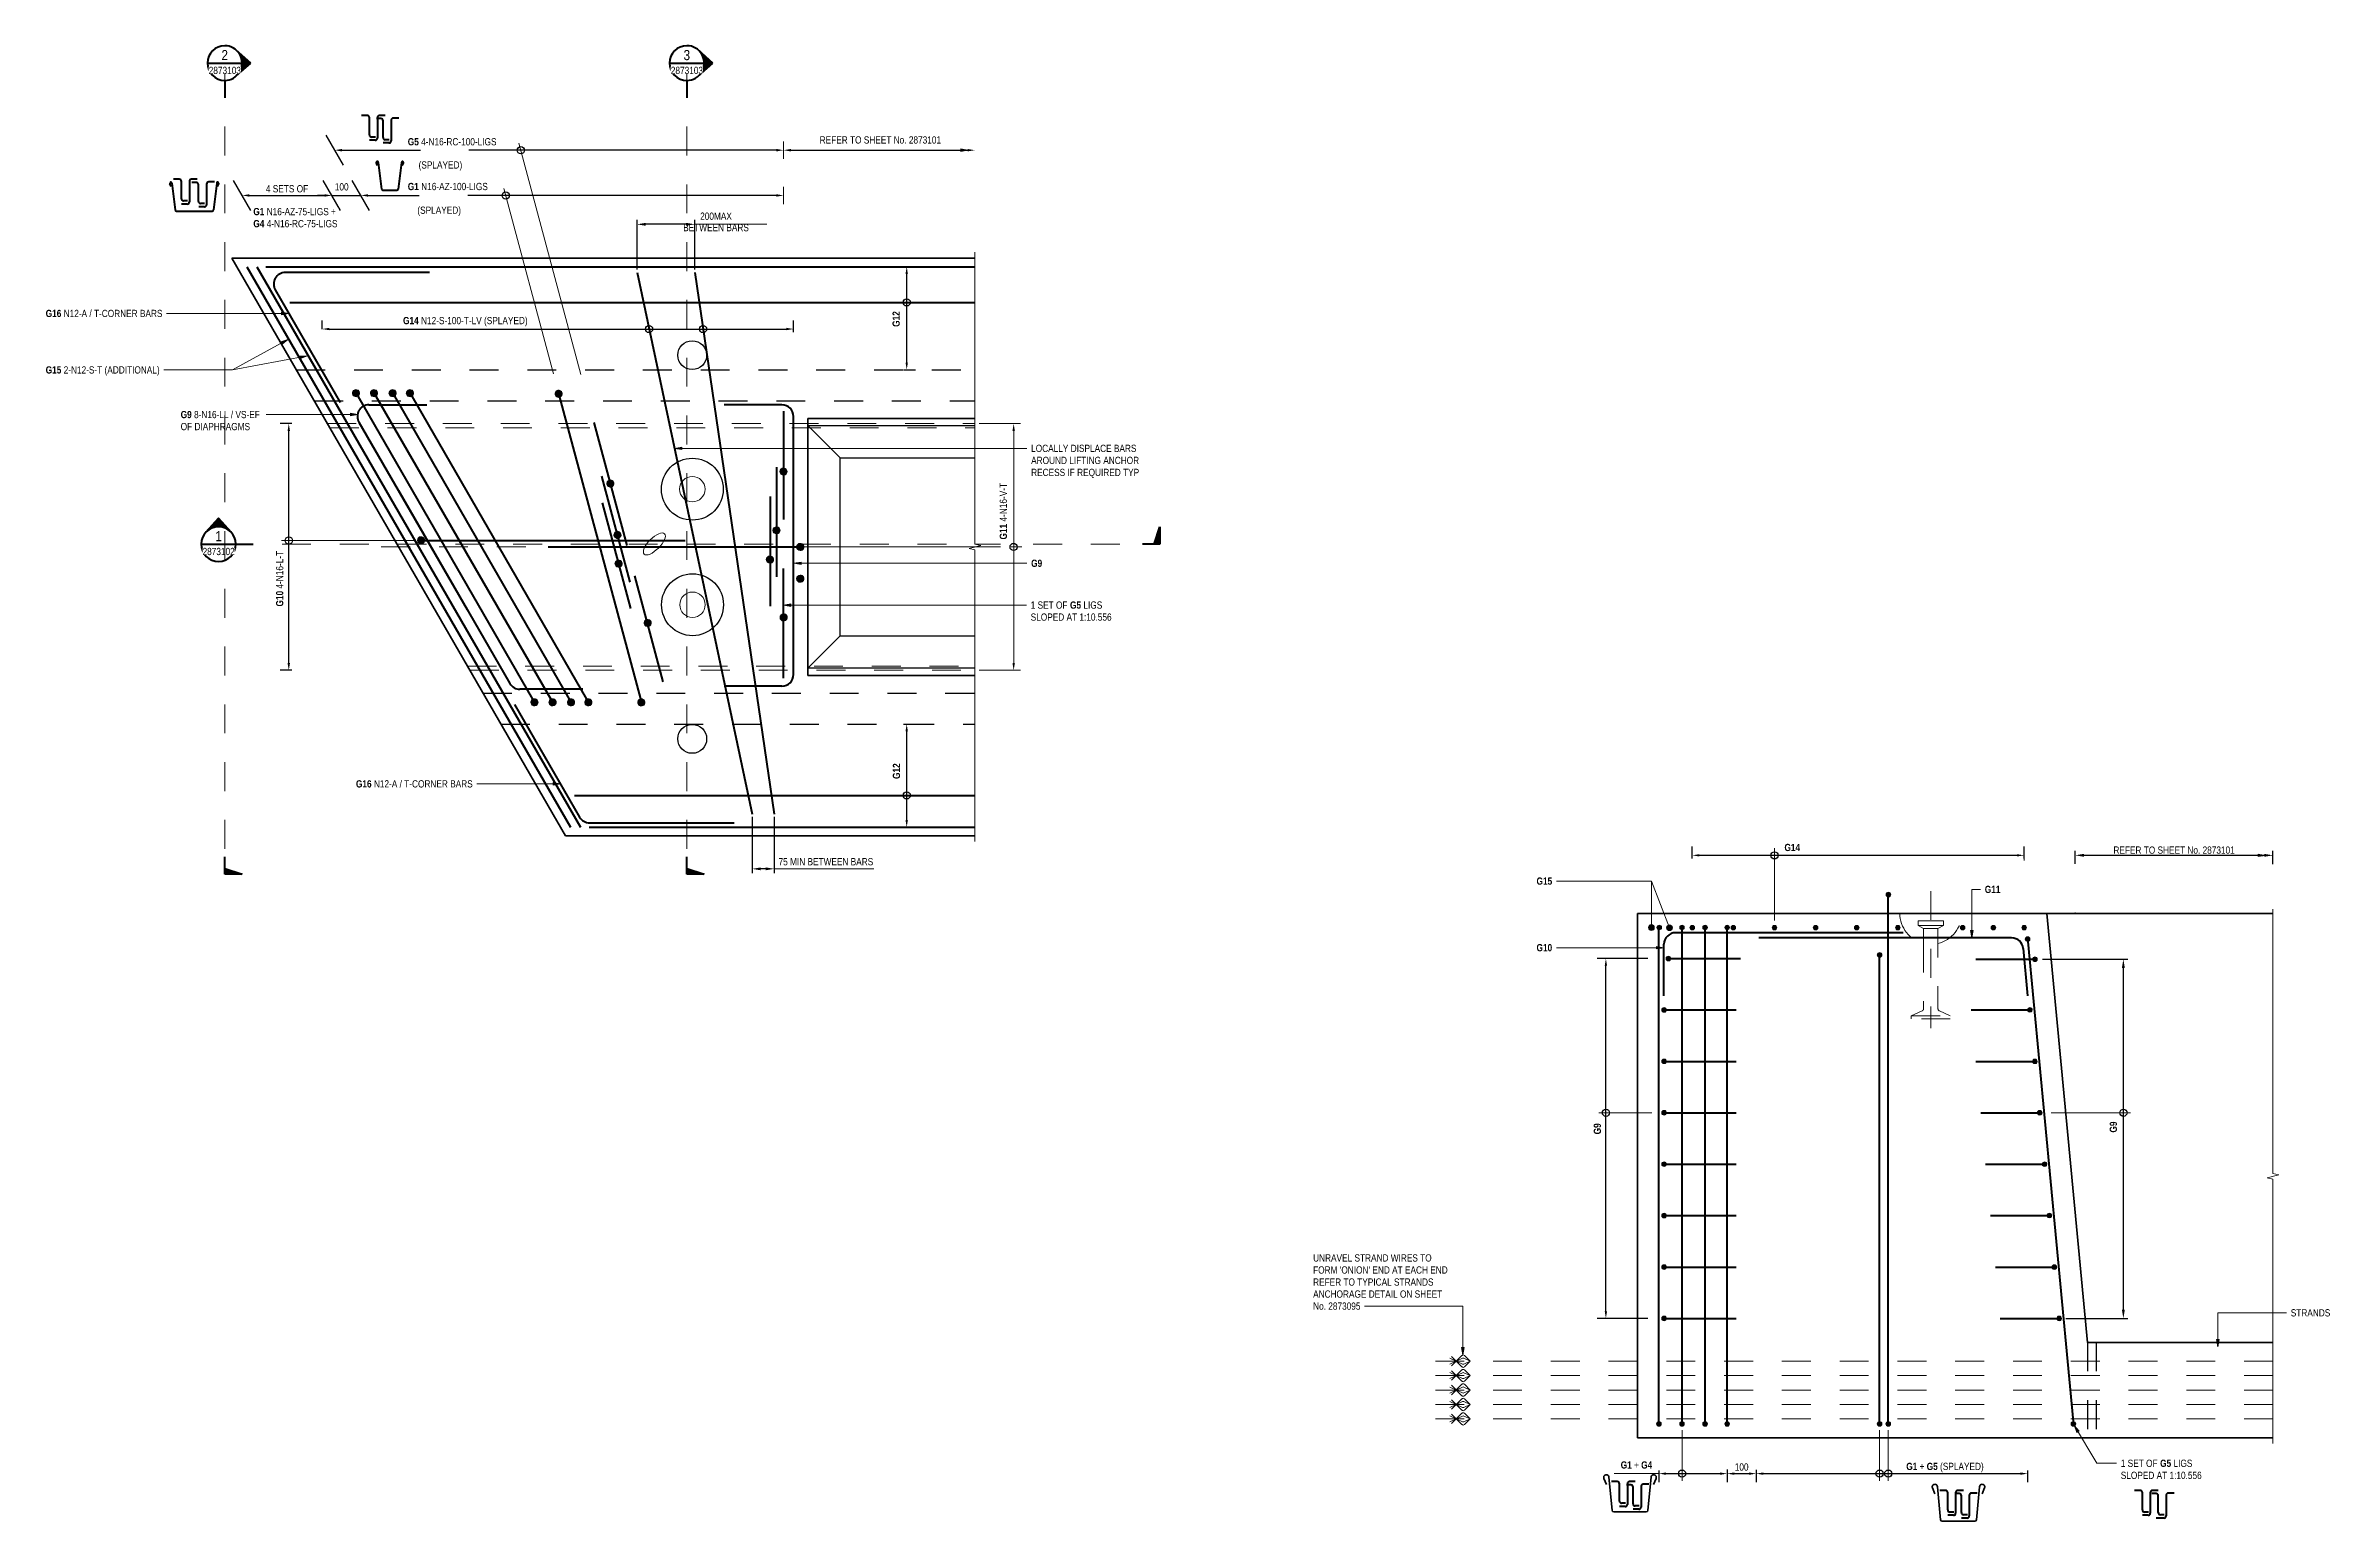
# Model space of a CAD drawing. Header units: metres. Extents: x -0.2 to 7.9, y 2.7 to 24.4.
# Drawn here: x -0.24 to 7.67, y 19.33 to 24.44 of the extents above; entities outside this region: 3.
import ezdxf

# ---------------------------------------------------------------- set-up
doc = ezdxf.new("R2010")
doc.units = ezdxf.units.M
for name, pattern in [('Dot_Section Line', [0.02, 0, -0.02]), ('JacobsCenter', [0.015, 0.009, -0.0015, 0.003, -0.0015]), ('JacobsDash', [0.0045, 0.003, -0.0015])]:
    doc.linetypes.add(name, pattern=pattern)
doc.layers.get('Defpoints').update_dxf_attribs({"color": 41})
for name, color, linetype, lineweight in [('A-ANNO-DIMS', 7, 'Continuous', 9), ('A-ANNO-NOTE', 7, 'Continuous', 9), ('A-DETL', 7, 'Continuous', 13), ('A-DETL-GENF', 7, 'Continuous', 9), ('G-ANNO-SYMB', 7, 'Continuous', 9), ('G-ANNO-TEXT', 7, 'Continuous', 9)]:
    doc.layers.add(name, color=color, linetype=linetype, lineweight=lineweight)
doc.styles.add('Arial Narrow', font='ARIALN.TTF', dxfattribs={"height": 0.025})
doc.styles.add('Arial Narrow_1', font='ARIALN.TTF', dxfattribs={"height": 0.035})
doc.styles.add('Arial Narrow_2', font='ARIALN.TTF', dxfattribs={"height": 0.0035})
doc.styles.add('Arial Narrow_3', font='ARIALN.TTF', dxfattribs={"height": 0.005})
doc.styles.add('Arial Narrow_B', font='ARIALNB.TTF', dxfattribs={"height": 0.025})
doc.dimstyles.new('____ddd____', dxfattribs={"dimscale": 0.3048, "dimtxt": 0.025586, "dimasz": 0.098425, "dimexe": 0.049213, "dimexo": 0.032808, "dimgap": 0.016404, "dimtad": 1, "dimdec": 0, "dimlfac": 1000, "dimzin": 0, "dimdsep": 46, "dimtxsty": 'Arial Narrow', "dimsah": 1, "dimcen": 0.09, "dimaunit": 1, "dimadec": 4, "dimazin": 0, "dimtfac": 1, "dimtdec": 4, "dimtix": 1, "dimtmove": 2, "dimatfit": 3, "dimfxl": 1, "dimtvp": 1, "dimtolj": 1, "dimtzin": 0, "dimarcsym": 2})
doc.dimstyles.new('____ddd_____1', dxfattribs={"dimscale": 0.3048, "dimtxt": 0.025586, "dimasz": 0.098425, "dimexe": 0.049213, "dimexo": 0.032808, "dimgap": 0.016404, "dimtad": 1, "dimdec": 0, "dimlfac": 1000, "dimzin": 0, "dimdsep": 46, "dimtxsty": 'Arial Narrow', "dimsah": 1, "dimcen": 0.09, "dimaunit": 1, "dimadec": 4, "dimazin": 0, "dimtfac": 1, "dimtdec": 4, "dimtix": 1, "dimtmove": 0, "dimatfit": 3, "dimfxl": 1, "dimtvp": 1, "dimtolj": 1, "dimtzin": 0, "dimarcsym": 2})
doc.dimstyles.new('Dimension_Standard_O__mm_', dxfattribs={"dimscale": 0.3048, "dimtxt": 0.025586, "dimasz": 0.082021, "dimexe": 0.07874, "dimexo": 0.049213, "dimgap": 0.049213, "dimtad": 1, "dimdec": 0, "dimlfac": 1000, "dimzin": 0, "dimdsep": 46, "dimtxsty": 'Arial Narrow', "dimsah": 1, "dimcen": 0.09, "dimaunit": 1, "dimadec": 4, "dimazin": 0, "dimtfac": 1, "dimtdec": 4, "dimtix": 1, "dimtmove": 0, "dimatfit": 3, "dimfxl": 1, "dimtvp": 1, "dimtfill": 1, "dimtolj": 1, "dimtzin": 0, "dimlwd": 18, "dimlwe": 18, "dimarcsym": 2})
doc.dimstyles.new('Dimension_Standard_T_REO', dxfattribs={"dimscale": 0.3048, "dimtxt": 0.025586, "dimasz": 0.082021, "dimexe": 0.098425, "dimexo": 0.0625, "dimgap": 0.032808, "dimtad": 1, "dimdec": 0, "dimlfac": 1000, "dimzin": 0, "dimdsep": 46, "dimtxsty": 'Arial Narrow', "dimsah": 1, "dimcen": 0.09, "dimaunit": 1, "dimadec": 4, "dimazin": 0, "dimtfac": 1, "dimtdec": 4, "dimtix": 1, "dimtmove": 2, "dimatfit": 3, "dimfxl": 0.098425, "dimfxlon": 1, "dimtvp": 1, "dimtolj": 1, "dimtzin": 0, "dimlwd": 25, "dimlwe": 25, "dimarcsym": 2})
doc.dimstyles.new('Dimension_Standard_T_REO_1', dxfattribs={"dimscale": 0.3048, "dimtxt": 0.025586, "dimasz": 0.082021, "dimexe": 0.098425, "dimexo": 0.0625, "dimgap": 0.032808, "dimtad": 1, "dimdec": 0, "dimlfac": 1000, "dimzin": 0, "dimdsep": 46, "dimtxsty": 'Arial Narrow', "dimsah": 1, "dimcen": 0.09, "dimaunit": 1, "dimadec": 4, "dimazin": 0, "dimtfac": 1, "dimtdec": 4, "dimtix": 1, "dimtmove": 0, "dimatfit": 3, "dimfxl": 0.098425, "dimfxlon": 1, "dimtvp": 1, "dimtolj": 1, "dimtzin": 0, "dimlwd": 25, "dimlwe": 25, "dimarcsym": 2})
doc.dimstyles.new('Dimension_Standard_T_REO_No_Witness_Line', dxfattribs={"dimscale": 0.3048, "dimtxt": 0.025586, "dimasz": 0.082021, "dimexe": 0, "dimexo": 0.0625, "dimgap": 0.032808, "dimtad": 1, "dimdec": 0, "dimlfac": 1000, "dimzin": 0, "dimdsep": 46, "dimtxsty": 'Arial Narrow', "dimsah": 1, "dimcen": 0.09, "dimaunit": 1, "dimadec": 4, "dimazin": 0, "dimtfac": 1, "dimtdec": 4, "dimtix": 1, "dimtmove": 0, "dimatfit": 3, "dimfxl": 0, "dimfxlon": 1, "dimtvp": 1, "dimtolj": 1, "dimtzin": 0, "dimlwd": 25, "dimlwe": 25, "dimarcsym": 2})
doc.dimstyles.new('Dimension_Standard_T_REO_No_Witness_Line_1', dxfattribs={"dimscale": 0.3048, "dimtxt": 0.025586, "dimasz": 0.082021, "dimexe": 0, "dimexo": 0.0625, "dimgap": 0.032808, "dimtad": 1, "dimdec": 0, "dimlfac": 1000, "dimzin": 0, "dimdsep": 46, "dimtxsty": 'Arial Narrow', "dimsah": 1, "dimcen": 0.09, "dimaunit": 1, "dimadec": 4, "dimazin": 0, "dimtfac": 1, "dimtdec": 4, "dimtix": 1, "dimtmove": 2, "dimatfit": 3, "dimfxl": 0, "dimfxlon": 1, "dimtvp": 1, "dimtolj": 1, "dimtzin": 0, "dimlwd": 25, "dimlwe": 25, "dimarcsym": 2})

msp = doc.modelspace()

# ---------------------------------------------------------------- texts
at = {"layer": 'G-ANNO-TEXT', "char_height": 0.025, "attachment_point": 1, "bg_fill": 3, "box_fill_scale": 1, "bg_fill_color": 256, "bg_fill_transparency": 0}
for s, insert, style in [('G16', (-0.2358, 23.5235), 'Arial Narrow_B'), ('G15', (-0.2358, 23.328), 'Arial Narrow_B'), ('G9', (0.2315, 23.1735), 'Arial Narrow_B'), ('UNRAVEL STRAND WIRES TO', (4.1521, 20.254), 'Arial Narrow')]:
    msp.add_mtext(s, dxfattribs=dict(at, insert=insert, style=style))
at = {"layer": 'G-ANNO-TEXT', "insert": (7.7939, 2.6613), "char_height": 0.0035, "attachment_point": 1, "style": 'Arial Narrow_2', "bg_fill": 3, "box_fill_scale": 1, "bg_fill_color": 256, "bg_fill_true_color": 13158600, "bg_fill_transparency": 0}
msp.add_mtext('1.', dxfattribs=at)

# ---------------------------------------------------------------- blocks, each defined once
blk = doc.blocks.new('B_Det_Reinf_Bar Section_2D - Reo Dot_Scale 25_Section-1695670-DRG-2873102 - DETAIL A')
at = {"layer": 'A-DETL-GENF'}
blk.add_hatch(color=256, dxfattribs=at).paths.add_polyline_path([(0.0125, 0), (0.0121, 0.0032), (0.0108, 0.0062), (0.0088, 0.0088), (0.0062, 0.0108), (0.0032, 0.0121), (0, 0.0125), (-0.0032, 0.0121), (-0.0063, 0.0108), (-0.0088, 0.0088), (-0.0108, 0.0062), (-0.0121, 0.0032), (-0.0125, 0), (-0.0121, -0.0032), (-0.0108, -0.0063), (-0.0088, -0.0088), (-0.0063, -0.0108), (-0.0032, -0.0121), (0, -0.0125), (0.0032, -0.0121), (0.0062, -0.0108), (0.0088, -0.0088), (0.0108, -0.0063), (0.0121, -0.0032)])
for start, end in [(360, 180), (180, 360)]:
    blk.add_arc((0, 0), 0.0125, start, end, dxfattribs=at)
blk = doc.blocks.new('CS_DET_BreakLine_ViewScale - Std Break-1703104-DRG-2873102 - DETAIL A')
at = {"layer": 'A-DETL-GENF'}
for p, q in [((0.99, 0), (-0.02, 0)), ((0.995, 0.02), (0.99, 0)), ((1.005, -0.02), (0.995, 0.02)), ((1.01, 0), (1.005, -0.02)), ((2.02, 0), (1.01, 0))]:
    blk.add_line(p, q, dxfattribs=at)
blk = doc.blocks.new('B_Det_Reinf_Bar Section_2D - Reo Dot_Scale 25_Section-1703103-DRG-2873102 - DETAIL A')
at = {"layer": 'A-DETL-GENF'}
blk.add_hatch(color=256, dxfattribs=at).paths.add_polyline_path([(0.0108, -0.0063), (0.0121, -0.0032), (0.0125, 0), (0.0121, 0.0032), (0.0108, 0.0062), (0.0088, 0.0088), (0.0062, 0.0108), (0.0032, 0.0121), (0, 0.0125), (-0.0032, 0.0121), (-0.0063, 0.0108), (-0.0088, 0.0088), (-0.0108, 0.0062), (-0.0121, 0.0032), (-0.0125, 0), (-0.0121, -0.0032), (-0.0108, -0.0063), (-0.0088, -0.0088), (-0.0063, -0.0108), (-0.0032, -0.0121), (0, -0.0125), (0.0032, -0.0121), (0.0062, -0.0108), (0.0088, -0.0088)])
for start, end in [(0, 180), (180, 360)]:
    blk.add_arc((0, 0), 0.0125, start, end, dxfattribs=at)
blk = doc.blocks.new('S_Det_Reinf_Bar Section_2D - N16-1695675-DRG-2873102 - SECTION 1')
at = {"layer": 'A-DETL-GENF'}
blk.add_hatch(color=256, dxfattribs=at).paths.add_polyline_path([(0, -0.008), (0.0021, -0.0077), (0.004, -0.0069), (0.0057, -0.0057), (0.0069, -0.004), (0.0077, -0.0021), (0.008, 0), (0.0077, 0.0021), (0.0069, 0.004), (0.0057, 0.0057), (0.004, 0.0069), (0.0021, 0.0077), (0, 0.008), (-0.0021, 0.0077), (-0.004, 0.0069), (-0.0057, 0.0057), (-0.0069, 0.004), (-0.0077, 0.0021), (-0.008, 0), (-0.0077, -0.0021), (-0.0069, -0.004), (-0.0057, -0.0057), (-0.004, -0.0069), (-0.0021, -0.0077)])
at = {"layer": 'A-DETL-GENF', "lineweight": 18}
for start, end in [(360, 180), (180, 360)]:
    blk.add_arc((0, 0), 0.008, start, end, dxfattribs=at)
blk = doc.blocks.new('CS_DET_BreakLine_ViewScale - Std Break-6153544-DRG-2873102 - SECTION 1')
at = {"layer": 'A-DETL-GENF'}
for p, q in [((0.895, 0), (-0.02, 0)), ((0.9, 0.02), (0.895, 0)), ((0.91, -0.02), (0.9, 0.02)), ((0.915, 0), (0.91, -0.02)), ((1.83, 0), (0.915, 0))]:
    blk.add_line(p, q, dxfattribs=at)
blk = doc.blocks.new('S_Det_Reinf_Bar Section_2D - N16-1703109-DRG-2873102 - SECTION 1')
at = {"layer": 'A-DETL-GENF'}
blk.add_hatch(color=256, dxfattribs=at).paths.add_polyline_path([(0, 0.008), (-0.0021, 0.0077), (-0.004, 0.0069), (-0.0057, 0.0057), (-0.0069, 0.004), (-0.0077, 0.0021), (-0.008, 0), (-0.0077, -0.0021), (-0.0069, -0.004), (-0.0057, -0.0057), (-0.004, -0.0069), (-0.0021, -0.0077), (0, -0.008), (0.0021, -0.0077), (0.004, -0.0069), (0.0057, -0.0057), (0.0069, -0.004), (0.0077, -0.0021), (0.008, 0), (0.0077, 0.0021), (0.0069, 0.004), (0.0057, 0.0057), (0.004, 0.0069), (0.0021, 0.0077)])
at = {"layer": 'A-DETL-GENF', "lineweight": 18}
for start, end in [(0, 180), (180, 360)]:
    blk.add_arc((0, 0), 0.008, start, end, dxfattribs=at)
blk = doc.blocks.new('DIMBLOCK1-DRG-2873102 - DETAIL A')
at = {"layer": 'A-ANNO-DIMS', "color": 0, "lineweight": 25, "transparency": 16777216}
for p, q in [((2.7341, 22.0891), (2.7751, 22.0891)), ((2.7451, 21.7576), (2.7451, 22.0641)), ((2.7559, 21.7326), (2.7151, 21.7326))]:
    blk.add_line(p, q, dxfattribs=at)
at = {"layer": 'A-ANNO-DIMS', "color": 0, "transparency": 16777216}
for points in [[(2.7409, 22.0641), (2.7492, 22.0641), (2.7451, 22.0891)], [(2.7409, 21.7576), (2.7492, 21.7576), (2.7451, 21.7326)]]:
    blk.add_solid(points, dxfattribs=at)
at = {"layer": 'Defpoints', "color": 0, "transparency": 16777216}
for p in [(2.7151, 22.0891), (2.7451, 22.0891), (2.775, 21.7326)]:
    blk.add_point(p, dxfattribs=at)
at = {"layer": 'A-ANNO-DIMS', "color": 0, "lineweight": 25, "transparency": 16777216, "insert": (2.7202, 21.9109), "char_height": 0.025, "attachment_point": 5, "rotation": 90, "style": 'Arial Narrow'}
blk.add_mtext('\\A1;\u200e', dxfattribs=at)
blk = doc.blocks.new('DIMBLOCK2-DRG-2873102 - DETAIL A')
at = {"layer": 'A-ANNO-DIMS', "color": 0, "lineweight": 25, "transparency": 16777216}
for p, q in [((2.7603, 23.6726), (2.7151, 23.6726)), ((2.7451, 23.3411), (2.7451, 23.6476)), ((2.7341, 23.3161), (2.7751, 23.3161))]:
    blk.add_line(p, q, dxfattribs=at)
at = {"layer": 'A-ANNO-DIMS', "color": 0, "transparency": 16777216}
for points in [[(2.7409, 23.6476), (2.7492, 23.6476), (2.7451, 23.6726)], [(2.7409, 23.3411), (2.7492, 23.3411), (2.7451, 23.3161)]]:
    blk.add_solid(points, dxfattribs=at)
at = {"layer": 'Defpoints', "color": 0, "transparency": 16777216}
for p in [(2.7451, 23.6726), (2.7794, 23.6726), (2.7151, 23.3161)]:
    blk.add_point(p, dxfattribs=at)
at = {"layer": 'A-ANNO-DIMS', "color": 0, "lineweight": 25, "transparency": 16777216, "insert": (2.7202, 23.4944), "char_height": 0.025, "attachment_point": 5, "rotation": 90, "style": 'Arial Narrow'}
blk.add_mtext('\\A1;\u200e', dxfattribs=at)
blk = doc.blocks.new('DIMBLOCK3-DRG-2873102 - DETAIL A')
at = {"layer": 'A-ANNO-DIMS', "color": 0, "lineweight": 25, "transparency": 16777216}
for p, q in [((0.6167, 23.1296), (0.5758, 23.1296)), ((0.6058, 22.3006), (0.6058, 23.1046)), ((0.6167, 22.2756), (0.5758, 22.2756))]:
    blk.add_line(p, q, dxfattribs=at)
at = {"layer": 'A-ANNO-DIMS', "color": 0, "transparency": 16777216}
for points in [[(0.6016, 23.1046), (0.6099, 23.1046), (0.6058, 23.1296)], [(0.6016, 22.3006), (0.6099, 22.3006), (0.6058, 22.2756)]]:
    blk.add_solid(points, dxfattribs=at)
at = {"layer": 'Defpoints', "color": 0, "transparency": 16777216}
for p in [(0.6058, 23.1296), (0.6358, 23.1296), (0.6358, 22.2756)]:
    blk.add_point(p, dxfattribs=at)
at = {"layer": 'A-ANNO-DIMS', "color": 0, "lineweight": 25, "transparency": 16777216, "insert": (0.5809, 22.7026), "char_height": 0.025, "attachment_point": 5, "rotation": 90, "style": 'Arial Narrow'}
blk.add_mtext('\\A1;\u200f', dxfattribs=at)
blk = doc.blocks.new('DIMBLOCK4-DRG-2873102 - DETAIL A')
at = {"layer": 'A-ANNO-DIMS', "color": 0, "lineweight": -2, "transparency": 16777216}
for p, q in [((2.2099, 21.7681), (2.2099, 21.5734)), ((2.2866, 21.7681), (2.2866, 21.5734)), ((2.2566, 21.5884), (2.2399, 21.5884))]:
    blk.add_line(p, q, dxfattribs=at)
at = {"layer": 'A-ANNO-DIMS', "color": 0, "transparency": 16777216}
for points in [[(2.2399, 21.5934), (2.2399, 21.5834), (2.2099, 21.5884)], [(2.2566, 21.5934), (2.2566, 21.5834), (2.2866, 21.5884)]]:
    blk.add_solid(points, dxfattribs=at)
at = {"layer": 'Defpoints', "color": 0, "transparency": 16777216}
for p in [(2.2099, 21.7781), (2.2866, 21.7781), (2.2099, 21.5884)]:
    blk.add_point(p, dxfattribs=at)
at = {"layer": 'A-ANNO-DIMS', "color": 0, "transparency": 16777216, "insert": (2.3014, 21.6257), "char_height": 0.025, "width": 0.394265, "attachment_point": 1, "line_spacing_factor": 0.974696, "style": 'Arial Narrow'}
blk.add_mtext('\\A1;75 MIN BETWEEN BARS', dxfattribs=at)
blk = doc.blocks.new('DIMBLOCK5-DRG-2873102 - DETAIL A')
at = {"layer": 'A-ANNO-DIMS', "color": 0, "lineweight": -2, "transparency": 16777216}
for p, q in [((1.8114, 23.6626), (1.8114, 23.8345)), ((1.9813, 23.8195), (1.8414, 23.8195)), ((2.0113, 23.6626), (2.0113, 23.8345))]:
    blk.add_line(p, q, dxfattribs=at)
at = {"layer": 'A-ANNO-DIMS', "color": 0, "transparency": 16777216}
for points in [[(1.8414, 23.8245), (1.8414, 23.8145), (1.8114, 23.8195)], [(1.9813, 23.8245), (1.9813, 23.8145), (2.0113, 23.8195)]]:
    blk.add_solid(points, dxfattribs=at)
at = {"layer": 'Defpoints', "color": 0, "transparency": 16777216}
for p in [(1.8114, 23.8195), (1.8114, 23.6526), (2.0113, 23.6526)]:
    blk.add_point(p, dxfattribs=at)
at = {"layer": 'A-ANNO-DIMS', "color": 0, "transparency": 16777216, "insert": (2.0849, 23.8079), "char_height": 0.025, "width": 0.273402, "attachment_point": 5, "style": 'Arial Narrow'}
blk.add_mtext('\\A1;BETWEEN BARS', dxfattribs=at)
at = {"layer": 'A-ANNO-DIMS', "color": 0, "transparency": 16777216, "insert": (2.0849, 23.8475), "char_height": 0.025, "width": 0.273402, "attachment_point": 5, "line_spacing_factor": 0.974696, "style": 'Arial Narrow'}
blk.add_mtext('\\A1;200MAX', dxfattribs=at)
blk = doc.blocks.new('DIMBLOCK6-DRG-2873102 - DETAIL A')
at = {"layer": 'A-ANNO-DIMS', "color": 0, "lineweight": 25, "transparency": 16777216}
blk.add_line((0.4693, 23.9195), (0.7301, 23.9195), dxfattribs=at)
at = {"layer": 'A-ANNO-DIMS', "color": 0, "transparency": 16777216}
for points in [[(0.4693, 23.9236), (0.4693, 23.9153), (0.4443, 23.9195)], [(0.7301, 23.9236), (0.7301, 23.9153), (0.7551, 23.9195)]]:
    blk.add_solid(points, dxfattribs=at)
at = {"layer": 'Defpoints', "color": 0, "transparency": 16777216}
for p in [(0.4443, 23.9195), (0.7551, 23.9195), (0.7551, 23.9195)]:
    blk.add_point(p, dxfattribs=at)
at = {"layer": 'A-ANNO-DIMS', "color": 0, "lineweight": 25, "transparency": 16777216, "insert": (0.5997, 23.9424), "char_height": 0.025, "width": 0.175933, "attachment_point": 5, "style": 'Arial Narrow'}
blk.add_mtext('\\A1;4 SETS OF', dxfattribs=at)
blk = doc.blocks.new('DIMBLOCK7-DRG-2873102 - DETAIL A')
at = {"layer": 'A-ANNO-DIMS', "color": 0, "lineweight": 25, "transparency": 16777216}
for p, q in [((0.8801, 23.9195), (1.0575, 23.9195)), ((2.294, 23.9195), (1.2252, 23.9195))]:
    blk.add_line(p, q, dxfattribs=at)
at = {"layer": 'A-ANNO-DIMS', "color": 0, "transparency": 16777216}
for points in [[(0.8801, 23.9236), (0.8801, 23.9153), (0.8551, 23.9195)], [(2.294, 23.9236), (2.294, 23.9153), (2.319, 23.9195)]]:
    blk.add_solid(points, dxfattribs=at)
at = {"layer": 'Defpoints', "color": 0, "transparency": 16777216}
for p in [(0.8551, 23.9195), (2.319, 23.9195), (2.319, 23.9195)]:
    blk.add_point(p, dxfattribs=at)
at = {"layer": 'A-ANNO-DIMS', "color": 0, "lineweight": 25, "transparency": 16777216, "insert": (1.0509, 23.9215), "char_height": 0.025, "width": 0.180806, "attachment_point": 1, "line_spacing_factor": 0.974696, "style": 'Arial Narrow'}
blk.add_mtext('\\A1;\u200e\\P(SPLAYED)', dxfattribs=at)
blk = doc.blocks.new('DIMBLOCK8-DRG-2873102 - DETAIL A')
at = {"layer": 'A-ANNO-DIMS', "color": 0, "lineweight": 25, "transparency": 16777216}
for p, q in [((0.7897, 24.0761), (1.0617, 24.0761)), ((2.294, 24.0761), (1.2294, 24.0761))]:
    blk.add_line(p, q, dxfattribs=at)
at = {"layer": 'A-ANNO-DIMS', "color": 0, "transparency": 16777216}
for points in [[(0.7897, 24.0803), (0.7897, 24.0719), (0.7647, 24.0761)], [(2.294, 24.0803), (2.294, 24.0719), (2.319, 24.0761)]]:
    blk.add_solid(points, dxfattribs=at)
at = {"layer": 'Defpoints', "color": 0, "transparency": 16777216}
for p in [(0.7647, 24.0761), (2.319, 24.0761), (2.319, 24.0761)]:
    blk.add_point(p, dxfattribs=at)
at = {"layer": 'A-ANNO-DIMS', "color": 0, "lineweight": 25, "transparency": 16777216, "insert": (1.0552, 24.0781), "char_height": 0.025, "width": 0.180806, "attachment_point": 1, "line_spacing_factor": 0.974696, "style": 'Arial Narrow'}
blk.add_mtext('\\A1;\u200e\\P(SPLAYED)', dxfattribs=at)
blk = doc.blocks.new('DIMBLOCK9-DRG-2873102 - DETAIL A')
at = {"layer": 'A-ANNO-DIMS', "color": 0, "lineweight": 25, "transparency": 16777216}
blk.add_line((2.344, 24.0761), (2.9562, 24.0761), dxfattribs=at)
at = {"layer": 'A-ANNO-DIMS', "color": 0, "transparency": 16777216}
for points in [[(2.344, 24.0803), (2.344, 24.0719), (2.319, 24.0761)], [(2.9562, 24.0803), (2.9562, 24.0719), (2.9812, 24.0761)]]:
    blk.add_solid(points, dxfattribs=at)
at = {"layer": 'Defpoints', "color": 0, "transparency": 16777216}
for p in [(2.319, 24.0761), (2.9812, 24.0761), (2.9812, 24.0761)]:
    blk.add_point(p, dxfattribs=at)
at = {"layer": 'A-ANNO-DIMS', "color": 0, "lineweight": 25, "transparency": 16777216, "insert": (2.6501, 24.1009), "char_height": 0.025, "attachment_point": 5, "style": 'Arial Narrow'}
blk.add_mtext('\\A1;\u200e', dxfattribs=at)
blk = doc.blocks.new('DIMBLOCK10-DRG-2873102 - DETAIL A')
at = {"layer": 'A-ANNO-DIMS', "color": 0, "lineweight": 25, "transparency": 16777216}
for p, q in [((0.7215, 23.4571), (0.7215, 23.4871)), ((0.7465, 23.4571), (2.3282, 23.4571)), ((2.3532, 23.4462), (2.3532, 23.4871))]:
    blk.add_line(p, q, dxfattribs=at)
at = {"layer": 'A-ANNO-DIMS', "color": 0, "transparency": 16777216}
for points in [[(0.7465, 23.4613), (0.7465, 23.4529), (0.7215, 23.4571)], [(2.3282, 23.4613), (2.3282, 23.4529), (2.3532, 23.4571)]]:
    blk.add_solid(points, dxfattribs=at)
at = {"layer": 'Defpoints', "color": 0, "transparency": 16777216}
for p in [(0.7215, 23.4562), (2.3532, 23.4571), (2.3532, 23.4271)]:
    blk.add_point(p, dxfattribs=at)
at = {"layer": 'A-ANNO-DIMS', "color": 0, "lineweight": 25, "transparency": 16777216, "insert": (1.5373, 23.4819), "char_height": 0.025, "attachment_point": 5, "style": 'Arial Narrow'}
blk.add_mtext('\\A1;\u200e', dxfattribs=at)
blk = doc.blocks.new('Drafting View - sectionTail-4870194-DRG-2873102 - DETAIL A')
at = {"layer": 'G-ANNO-SYMB'}
blk.add_hatch(color=256, dxfattribs=at).paths.add_polyline_path([(-0.006, 0.006), (-0.004, 0), (-0.006, 0)])
at = {"layer": 'G-ANNO-SYMB', "lineweight": 50}
for p, q in [((-0.006, 0.006), (-0.006, 0)), ((-0.004, 0), (-0.006, 0.006)), ((-0.006, 0), (-0.004, 0)), ((-0.006, 0), (0, 0))]:
    blk.add_line(p, q, dxfattribs=at)
blk = doc.blocks.new('Drafting View - SectionHead-4898858-DRG-2873102 - DETAIL A')
at = {"layer": 'G-ANNO-SYMB'}
h = blk.add_hatch(color=256, dxfattribs=at)
edge = h.paths.add_edge_path()
edge.add_line((-0.002, 0.009), (0.00247, 0.004))
edge.add_arc((-0.002, 0), 0.006, 41.82771, 138.17229)
edge.add_line((-0.00647, 0.004), (-0.002, 0.009))
at = {"layer": 'G-ANNO-SYMB', "lineweight": 50}
for p, q in [((-0.002, 0.009), (-0.00647, 0.004)), ((0.00247, 0.004), (-0.002, 0.009)), ((0.004, 0), (0.01, 0))]:
    blk.add_line(p, q, dxfattribs=at)
for start, end in [(360, 180), (180, 360)]:
    blk.add_arc((-0.002, 0), 0.006, start, end, dxfattribs=at)
blk = doc.blocks.new('DIMBLOCK11-DRG-2873102 - DETAIL A')
at = {"layer": 'A-ANNO-DIMS', "color": 0, "lineweight": 25, "transparency": 16777216}
for p, q in [((0.7301, 23.9195), (0.7051, 23.9195)), ((0.7551, 23.9195), (0.8551, 23.9195)), ((0.8801, 23.9195), (0.9051, 23.9195))]:
    blk.add_line(p, q, dxfattribs=at)
at = {"layer": 'A-ANNO-DIMS', "color": 0, "transparency": 16777216}
for points in [[(0.7301, 23.9236), (0.7301, 23.9153), (0.7551, 23.9195)], [(0.8801, 23.9236), (0.8801, 23.9153), (0.8551, 23.9195)]]:
    blk.add_solid(points, dxfattribs=at)
at = {"layer": 'Defpoints', "color": 0, "transparency": 16777216}
for p in [(0.7551, 23.9195), (0.8551, 23.9195), (0.8551, 23.9195)]:
    blk.add_point(p, dxfattribs=at)
at = {"layer": 'A-ANNO-DIMS', "color": 0, "lineweight": 25, "transparency": 16777216, "insert": (0.7651, 23.9618), "char_height": 0.025, "width": 0.05702, "attachment_point": 1, "line_spacing_factor": 0.974696, "style": 'Arial Narrow'}
blk.add_mtext('\\A1;100', dxfattribs=at)
blk = doc.blocks.new('DIMBLOCK12-DRG-2873102 - DETAIL A')
at = {"layer": 'A-ANNO-DIMS', "color": 0, "lineweight": 18, "transparency": 16777216}
for p, q in [((2.9962, 23.1296), (3.1394, 23.1296)), ((3.1154, 22.3006), (3.1154, 23.1046)), ((2.9962, 22.2756), (3.1394, 22.2756))]:
    blk.add_line(p, q, dxfattribs=at)
at = {"layer": 'A-ANNO-DIMS', "color": 0, "transparency": 16777216}
for points in [[(3.1113, 23.1046), (3.1196, 23.1046), (3.1154, 23.1296)], [(3.1113, 22.3006), (3.1196, 22.3006), (3.1154, 22.2756)]]:
    blk.add_solid(points, dxfattribs=at)
at = {"layer": 'Defpoints', "color": 0, "transparency": 16777216}
for p in [(2.9812, 23.1296), (3.1154, 23.1296), (2.9812, 22.2756)]:
    blk.add_point(p, dxfattribs=at)
at = {"layer": 'A-ANNO-DIMS', "color": 0, "lineweight": 18, "transparency": 16777216, "insert": (3.0856, 22.7026), "char_height": 0.025, "attachment_point": 5, "rotation": 90, "style": 'Arial Narrow', "bg_fill": 3, "box_fill_scale": 1.1, "bg_fill_color": 256, "bg_fill_true_color": 13158600, "bg_fill_transparency": 0}
blk.add_mtext('\\A1;\u200e', dxfattribs=at)
blk = doc.blocks.new('DIMBLOCK13-DRG-2873102 - SECTION 1')
at = {"layer": 'A-ANNO-DIMS', "color": 0, "lineweight": 25, "transparency": 16777216}
for p, q in [((5.3103, 21.2779), (5.1357, 21.2779)), ((5.1657, 20.057), (5.1657, 21.2529)), ((5.3103, 20.032), (5.1357, 20.032))]:
    blk.add_line(p, q, dxfattribs=at)
at = {"layer": 'A-ANNO-DIMS', "color": 0, "transparency": 16777216}
for points in [[(5.1615, 21.2529), (5.1698, 21.2529), (5.1657, 21.2779)], [(5.1615, 20.057), (5.1698, 20.057), (5.1657, 20.032)]]:
    blk.add_solid(points, dxfattribs=at)
at = {"layer": 'Defpoints', "color": 0, "transparency": 16777216}
for p in [(5.1657, 21.2779), (5.3293, 21.2779), (5.3293, 20.032)]:
    blk.add_point(p, dxfattribs=at)
at = {"layer": 'A-ANNO-DIMS', "color": 0, "lineweight": 25, "transparency": 16777216, "insert": (5.1408, 20.6549), "char_height": 0.025, "attachment_point": 5, "rotation": 90, "style": 'Arial Narrow'}
blk.add_mtext('\\A1;\u200e', dxfattribs=at)
blk = doc.blocks.new('DIMBLOCK14-DRG-2873102 - SECTION 1')
at = {"layer": 'A-ANNO-DIMS', "color": 0, "lineweight": 25, "transparency": 16777216}
for p, q in [((5.4646, 21.6242), (5.4646, 21.6652)), ((5.4896, 21.6352), (6.5887, 21.6352)), ((6.6137, 21.6242), (6.6137, 21.6652))]:
    blk.add_line(p, q, dxfattribs=at)
at = {"layer": 'A-ANNO-DIMS', "color": 0, "transparency": 16777216}
for points in [[(5.4896, 21.6393), (5.4896, 21.631), (5.4646, 21.6352)], [(6.5887, 21.6393), (6.5887, 21.631), (6.6137, 21.6352)]]:
    blk.add_solid(points, dxfattribs=at)
at = {"layer": 'Defpoints', "color": 0, "transparency": 16777216}
for p in [(5.4646, 21.6052), (6.6137, 21.6352), (6.6137, 21.6052)]:
    blk.add_point(p, dxfattribs=at)
at = {"layer": 'A-ANNO-DIMS', "color": 0, "lineweight": 25, "transparency": 16777216, "insert": (6.0391, 21.66), "char_height": 0.025, "attachment_point": 5, "style": 'Arial Narrow'}
blk.add_mtext('\\A1;\u200e', dxfattribs=at)
blk = doc.blocks.new('DIMBLOCK15-DRG-2873102 - SECTION 1')
at = {"layer": 'A-ANNO-DIMS', "color": 0, "lineweight": 25, "transparency": 16777216}
for p, q in [((5.6858, 19.5058), (5.6858, 19.4649)), ((5.7108, 19.4949), (6.6007, 19.4949)), ((6.6257, 19.5058), (6.6257, 19.4649))]:
    blk.add_line(p, q, dxfattribs=at)
at = {"layer": 'A-ANNO-DIMS', "color": 0, "transparency": 16777216}
for points in [[(5.7108, 19.499), (5.7108, 19.4907), (5.6858, 19.4949)], [(6.6007, 19.499), (6.6007, 19.4907), (6.6257, 19.4949)]]:
    blk.add_solid(points, dxfattribs=at)
at = {"layer": 'Defpoints', "color": 0, "transparency": 16777216}
for p in [(5.6858, 19.5249), (6.6257, 19.5249), (6.6257, 19.4949)]:
    blk.add_point(p, dxfattribs=at)
at = {"layer": 'A-ANNO-DIMS', "color": 0, "lineweight": 25, "transparency": 16777216, "insert": (6.1558, 19.5197), "char_height": 0.025, "attachment_point": 5, "style": 'Arial Narrow'}
blk.add_mtext('\\A1;\u200e', dxfattribs=at)
blk = doc.blocks.new('DIMBLOCK16-DRG-2873102 - SECTION 1')
at = {"layer": 'A-ANNO-DIMS', "color": 0, "lineweight": 25, "transparency": 16777216}
for p, q in [((5.3492, 19.5058), (5.3492, 19.4649)), ((5.3742, 19.4949), (5.5605, 19.4949)), ((5.5855, 19.5058), (5.5855, 19.4649))]:
    blk.add_line(p, q, dxfattribs=at)
at = {"layer": 'A-ANNO-DIMS', "color": 0, "transparency": 16777216}
for points in [[(5.3742, 19.499), (5.3742, 19.4907), (5.3492, 19.4949)], [(5.5605, 19.499), (5.5605, 19.4907), (5.5855, 19.4949)]]:
    blk.add_solid(points, dxfattribs=at)
at = {"layer": 'Defpoints', "color": 0, "transparency": 16777216}
for p in [(5.3492, 19.5249), (5.5855, 19.5249), (5.5855, 19.4949)]:
    blk.add_point(p, dxfattribs=at)
at = {"layer": 'A-ANNO-DIMS', "color": 0, "lineweight": 25, "transparency": 16777216, "insert": (5.4674, 19.5197), "char_height": 0.025, "attachment_point": 5, "style": 'Arial Narrow'}
blk.add_mtext('\\A1;\u200e', dxfattribs=at)
blk = doc.blocks.new('DIMBLOCK17-DRG-2873102 - SECTION 1')
at = {"layer": 'A-ANNO-DIMS', "color": 0, "lineweight": -2, "transparency": 16777216}
for p, q in [((6.6769, 21.2755), (6.9722, 21.2755)), ((6.9572, 20.062), (6.9572, 21.2455)), ((6.7578, 20.032), (6.9722, 20.032))]:
    blk.add_line(p, q, dxfattribs=at)
at = {"layer": 'A-ANNO-DIMS', "color": 0, "transparency": 16777216}
for points in [[(6.9522, 21.2455), (6.9622, 21.2455), (6.9572, 21.2755)], [(6.9522, 20.062), (6.9622, 20.062), (6.9572, 20.032)]]:
    blk.add_solid(points, dxfattribs=at)
at = {"layer": 'Defpoints', "color": 0, "transparency": 16777216}
for p in [(6.6669, 21.2755), (6.9572, 21.2755), (6.7478, 20.032)]:
    blk.add_point(p, dxfattribs=at)
at = {"layer": 'A-ANNO-DIMS', "color": 0, "transparency": 16777216, "insert": (6.9373, 20.6537), "char_height": 0.025, "attachment_point": 5, "rotation": 90, "style": 'Arial Narrow'}
blk.add_mtext('\\A1;\u200e', dxfattribs=at)
blk = doc.blocks.new('DIMBLOCK18-DRG-2873102 - SECTION 1')
at = {"layer": 'A-ANNO-DIMS', "color": 0, "lineweight": 25, "transparency": 16777216}
for p, q in [((5.5855, 19.5087), (5.5855, 19.4649)), ((5.6105, 19.4949), (5.6608, 19.4949)), ((5.6858, 19.5083), (5.6858, 19.4649))]:
    blk.add_line(p, q, dxfattribs=at)
at = {"layer": 'A-ANNO-DIMS', "color": 0, "transparency": 16777216}
for points in [[(5.6105, 19.499), (5.6105, 19.4907), (5.5855, 19.4949)], [(5.6608, 19.499), (5.6608, 19.4907), (5.6858, 19.4949)]]:
    blk.add_solid(points, dxfattribs=at)
at = {"layer": 'Defpoints', "color": 0, "transparency": 16777216}
for p in [(5.5855, 19.5277), (5.6858, 19.5274), (5.6858, 19.4949)]:
    blk.add_point(p, dxfattribs=at)
at = {"layer": 'A-ANNO-DIMS', "color": 0, "lineweight": 25, "transparency": 16777216, "insert": (5.6357, 19.5176), "char_height": 0.025, "width": 0.05702, "attachment_point": 5, "style": 'Arial Narrow'}
blk.add_mtext('\\A1;100', dxfattribs=at)
blk = doc.blocks.new('DIMBLOCK19-DRG-2873102 - SECTION 1')
at = {"layer": 'A-ANNO-DIMS', "color": 0, "lineweight": -2, "transparency": 16777216}
for p, q in [((6.7904, 21.6055), (6.7904, 21.6502)), ((6.8204, 21.6352), (7.4452, 21.6352)), ((7.4752, 21.6045), (7.4752, 21.6502))]:
    blk.add_line(p, q, dxfattribs=at)
at = {"layer": 'A-ANNO-DIMS', "color": 0, "transparency": 16777216}
for points in [[(6.8204, 21.6402), (6.8204, 21.6302), (6.7904, 21.6352)], [(7.4452, 21.6402), (7.4452, 21.6302), (7.4752, 21.6352)]]:
    blk.add_solid(points, dxfattribs=at)
at = {"layer": 'Defpoints', "color": 0, "transparency": 16777216}
for p in [(6.7904, 21.5955), (7.4752, 21.6352), (7.4752, 21.5945)]:
    blk.add_point(p, dxfattribs=at)
at = {"layer": 'A-ANNO-DIMS', "color": 0, "transparency": 16777216, "insert": (7.1328, 21.6531), "char_height": 0.025, "width": 0.504405, "attachment_point": 5, "style": 'Arial Narrow'}
blk.add_mtext('\\A1;REFER TO SHEET No. 2873101', dxfattribs=at)

# ---------------------------------------------------------------- dimensions: what is measured, and where the dimension line sits
at = {"layer": 'A-ANNO-DIMS', "lineweight": 25}
for base, p1, p2, override, picture, middle in [((2.319, 24.0761), (0.7647, 24.0761), (2.319, 24.0761), {"dimpost": '<>', "dimfxl": 1.554347}, 'DIMBLOCK8-DRG-2873102 - DETAIL A', (1.1456, 24.0411)), ((2.319, 23.9195), (0.8551, 23.9195), (2.319, 23.9195), {"dimpost": '<>', "dimfxl": 1.463959}, 'DIMBLOCK7-DRG-2873102 - DETAIL A', (1.1413, 23.8845))]:
    dim = msp.add_linear_dim(base=base, p1=p1, p2=p2, text='\u200e\\X(SPLAYED)', dimstyle='Dimension_Standard_T_REO_No_Witness_Line_1', override=override, dxfattribs=at)
    dim.commit()
    dim.dimension.update_dxf_attribs({"geometry": picture, "text_midpoint": middle, "dimtype": 160})
for base, p1, p2, text, dimstyle, override, picture, middle in [((2.9812, 24.0761), (2.319, 24.0761), (2.9812, 24.0761), '\u200e', 'Dimension_Standard_T_REO_No_Witness_Line', {"dimpost": '<>', "dimfxl": 0.662148}, 'DIMBLOCK9-DRG-2873102 - DETAIL A', (2.6501, 24.1009)), ((0.7551, 23.9195), (0.4443, 23.9195), (0.7551, 23.9195), '4 SETS OF', 'Dimension_Standard_T_REO_No_Witness_Line', {"dimpost": '<>', "dimfxl": 0.310803}, 'DIMBLOCK6-DRG-2873102 - DETAIL A', (0.5997, 23.9424)), ((2.3532, 23.4571), (0.7215, 23.4562), (2.3532, 23.4271), '\u200e', 'Dimension_Standard_T_REO', {"dimpost": '<>', "dimfxl": 1.631943}, 'DIMBLOCK10-DRG-2873102 - DETAIL A', (1.5373, 23.4819)), ((6.6137, 21.6352), (5.4646, 21.6052), (6.6137, 21.6052), '\u200e', 'Dimension_Standard_T_REO_1', {"dimpost": '<>', "dimfxl": 1.149114}, 'DIMBLOCK14-DRG-2873102 - SECTION 1', (6.0391, 21.66)), ((5.5855, 19.4949), (5.3492, 19.5249), (5.5855, 19.5249), '\u200e', 'Dimension_Standard_T_REO', {"dimpost": '<>', "dimfxl": 0.236351}, 'DIMBLOCK16-DRG-2873102 - SECTION 1', (5.4674, 19.5197)), ((6.6257, 19.4949), (5.6858, 19.5249), (6.6257, 19.5249), '\u200e', 'Dimension_Standard_T_REO', {"dimpost": '<>', "dimfxl": 0.939865}, 'DIMBLOCK15-DRG-2873102 - SECTION 1', (6.1558, 19.5197))]:
    dim = msp.add_linear_dim(base=base, p1=p1, p2=p2, text=text, dimstyle=dimstyle, override=override, dxfattribs=at)
    dim.commit()
    dim.dimension.update_dxf_attribs({"geometry": picture, "text_midpoint": middle})
at = {"layer": 'A-ANNO-DIMS'}
dim = msp.add_linear_dim(base=(1.8114, 23.8195), p1=(2.0113, 23.6526), p2=(1.8114, 23.6526), text='<>\\XBETWEEN BARS', dimstyle='____ddd____', override={"dimpost": '<>MAX', "dimfxl": 0.19988}, dxfattribs=at)
dim.commit()
dim.dimension.update_dxf_attribs({"geometry": 'DIMBLOCK5-DRG-2873102 - DETAIL A', "text_midpoint": (2.0849, 23.8258), "dimtype": 160, "text_rotation": 360})
at = {"layer": 'A-ANNO-DIMS', "lineweight": 25}
for base, p1, p2, text, override, picture, middle in [((2.7451, 23.6726), (2.7151, 23.3161), (2.7794, 23.6726), '\u200e', {"dimpost": '<>', "dimfxl": 0.362253}, 'DIMBLOCK2-DRG-2873102 - DETAIL A', (2.7202, 23.4944)), ((0.6058, 23.1296), (0.6358, 22.2756), (0.6358, 23.1296), '\u200f', {"dimpost": '<>', "dimfxl": 0.853996}, 'DIMBLOCK3-DRG-2873102 - DETAIL A', (0.5809, 22.7026)), ((2.7451, 22.0891), (2.775, 21.7326), (2.7151, 22.0891), '\u200e', {"dimpost": '<>', "dimfxl": 0.361495}, 'DIMBLOCK1-DRG-2873102 - DETAIL A', (2.7202, 21.9109)), ((5.1657, 21.2779), (5.3293, 20.032), (5.3293, 21.2779), '\u200e', {"dimpost": '<>', "dimfxl": 1.24594}, 'DIMBLOCK13-DRG-2873102 - SECTION 1', (5.1408, 20.6549))]:
    dim = msp.add_linear_dim(base=base, p1=p1, p2=p2, angle=90, text=text, dimstyle='Dimension_Standard_T_REO', override=override, dxfattribs=at)
    dim.commit()
    dim.dimension.update_dxf_attribs({"geometry": picture, "text_midpoint": middle})
at = {"layer": 'A-ANNO-DIMS'}
dim = msp.add_linear_dim(base=(2.2099, 21.5884), p1=(2.2866, 21.7781), p2=(2.2099, 21.7781), text='75 MIN BETWEEN BARS', dimstyle='____ddd____', override={"dimpost": '<>', "dimfxl": 0.076673}, dxfattribs=at)
dim.commit()
dim.dimension.update_dxf_attribs({"geometry": 'DIMBLOCK4-DRG-2873102 - DETAIL A', "text_midpoint": (2.4986, 21.6091), "dimtype": 160})
dim = msp.add_linear_dim(base=(7.4752, 21.6352), p1=(6.7904, 21.5955), p2=(7.4752, 21.5945), text='REFER TO SHEET No. 2873101', dimstyle='____ddd_____1', override={"dimpost": '<>', "dimfxl": 0.68483}, dxfattribs=at)
dim.commit()
dim.dimension.update_dxf_attribs({"geometry": 'DIMBLOCK19-DRG-2873102 - SECTION 1', "text_midpoint": (7.1328, 21.6531)})
dim = msp.add_linear_dim(base=(6.9572, 21.2755), p1=(6.7478, 20.032), p2=(6.6669, 21.2755), angle=90, text='\u200e', dimstyle='____ddd____', override={"dimpost": '<>', "dimfxl": 1.246163}, dxfattribs=at)
dim.commit()
dim.dimension.update_dxf_attribs({"geometry": 'DIMBLOCK17-DRG-2873102 - SECTION 1', "text_midpoint": (6.9373, 20.6537)})
at = {"layer": 'A-ANNO-DIMS', "lineweight": 25}
dim = msp.add_linear_dim(base=(5.6858, 19.4949), p1=(5.5855, 19.5277), p2=(5.6858, 19.5274), dimstyle='Dimension_Standard_T_REO_1', override={"dimpost": '<>', "dimfxl": 0.100279}, dxfattribs=at)
dim.commit()
dim.dimension.update_dxf_attribs({"geometry": 'DIMBLOCK18-DRG-2873102 - SECTION 1', "text_midpoint": (5.6357, 19.5176)})

# ---------------------------------------------------------------- hatches: boundary and pattern name
at = {"layer": 'A-ANNO-NOTE'}
for points in [[(2.9572, 24.0761), (2.9322, 24.0805), (2.9322, 24.0717)], [(7.4491, 21.6351), (7.4241, 21.6395), (7.4241, 21.6307)]]:
    msp.add_hatch(color=256, dxfattribs=at).paths.add_polyline_path(points)
at = {"layer": 'G-ANNO-TEXT'}
for points in [[(0.6055, 23.511), (0.5805, 23.5154), (0.5805, 23.5066)], [(0.6027, 23.4207), (0.5787, 23.4126), (0.5829, 23.4048)], [(0.6707, 23.3638), (0.6453, 23.3636), (0.6469, 23.3549)], [(0.845, 23.161), (0.82, 23.1654), (0.82, 23.1566)], [(1.941, 23.044), (1.966, 23.0396), (1.966, 23.0484)], [(2.3546, 22.6461), (2.3796, 22.6417), (2.3796, 22.6505)], [(2.3185, 22.5015), (2.3435, 22.4971), (2.3435, 22.5059)], [(1.5458, 21.8826), (1.5208, 21.887), (1.5208, 21.8782)], [(6.4324, 21.3502), (6.4368, 21.3752), (6.428, 21.3752)], [(5.3661, 21.3155), (5.3411, 21.3199), (5.3411, 21.3111)], [(7.2846, 19.9341), (7.289, 19.9591), (7.2802, 19.9591)], [(4.6703, 19.9062), (4.6747, 19.9312), (4.6659, 19.9312)], [(6.7875, 19.6604), (6.7966, 19.6367), (6.8042, 19.6413)]]:
    msp.add_hatch(color=256, dxfattribs=at).paths.add_polyline_path(points)

# ---------------------------------------------------------------- linework, layer by layer
at = {"layer": 'A-ANNO-NOTE'}
for p, q in [((2.9572, 24.0761), (2.8137, 24.0761)), ((2.9572, 24.0761), (2.9322, 24.0805)), ((2.9322, 24.0805), (2.9322, 24.0717)), ((2.9322, 24.0717), (2.9572, 24.0761)), ((7.4491, 21.6351), (7.3056, 21.6351)), ((7.4491, 21.6351), (7.4241, 21.6395)), ((7.4241, 21.6395), (7.4241, 21.6307)), ((7.4241, 21.6307), (7.4491, 21.6351))]:
    msp.add_line(p, q, dxfattribs=at)
at = {"layer": 'A-DETL', "lineweight": 25}
for p, q in [((0.7947, 24.0241), (0.7347, 24.128)), ((0.4743, 23.8675), (0.4143, 23.9714)), ((0.7851, 23.8675), (0.7251, 23.9714)), ((0.8851, 23.8675), (0.8251, 23.9714)), ((0.7215, 23.4672), (0.7215, 23.4711)), ((2.5152, 23.0107), (2.4032, 23.1226)), ((2.4032, 23.1226), (2.9812, 23.1226)), ((2.5152, 22.3945), (2.5152, 23.0107)), ((2.5152, 23.0107), (2.9812, 23.0107)), ((2.4032, 22.2826), (2.5152, 22.3945)), ((2.5152, 22.3945), (2.9812, 22.3945)), ((2.9812, 22.2826), (2.4032, 22.2826))]:
    msp.add_line(p, q, dxfattribs=at)
at = {"layer": 'A-DETL', "lineweight": 40}
for p, q in [((0.8775, 24.1966), (0.8576, 24.1966)), ((0.885, 24.1291), (0.885, 24.1891)), ((0.9249, 24.1854), (0.9099, 24.1854)), ((0.9124, 24.1891), (0.9124, 24.1179)), ((0.9399, 24.1966), (0.9199, 24.1966)), ((0.9324, 24.1198), (0.9324, 24.1779)), ((0.9598, 24.1798), (0.9598, 24.1085)), ((0.9872, 24.1873), (0.9673, 24.1873)), ((0.9049, 24.1104), (0.885, 24.1104)), ((0.9049, 24.1104), (0.885, 24.1104)), ((0.906, 24.1216), (0.8925, 24.1216)), ((0.9523, 24.101), (0.9324, 24.101)), ((0.9523, 24.101), (0.9324, 24.101)), ((0.9534, 24.1123), (0.9399, 24.1123)), ((0.2264, 23.9756), (0.2065, 23.9756)), ((0.2339, 23.9081), (0.2339, 23.9681)), ((0.2615, 23.9681), (0.2615, 23.8969)), ((0.2889, 23.9756), (0.269, 23.9756)), ((0.3486, 23.9663), (0.3287, 23.9663)), ((0.9132, 24.023), (0.9089, 24.0317)), ((0.9157, 24.034), (0.9273, 23.9416)), ((0.9958, 24.034), (0.9842, 23.9416)), ((0.9983, 24.023), (1.0026, 24.0317)), ((0.1986, 23.9509), (0.1943, 23.9596)), ((0.2012, 23.9619), (0.2127, 23.8695)), ((0.254, 23.8894), (0.2341, 23.8894)), ((0.2549, 23.9006), (0.2414, 23.9006)), ((0.254, 23.8894), (0.2414, 23.8894)), ((0.2856, 23.9644), (0.2706, 23.9644)), ((0.2931, 23.8988), (0.2931, 23.9569)), ((0.3141, 23.8913), (0.3006, 23.8913)), ((0.3212, 23.9588), (0.3212, 23.8875)), ((0.3563, 23.9619), (0.3447, 23.8695)), ((0.3588, 23.9509), (0.3631, 23.9596)), ((0.9318, 23.9374), (0.9801, 23.9374)), ((0.2173, 23.8654), (0.3405, 23.8654)), ((0.3137, 23.88), (0.2938, 23.88)), ((5.2052, 19.4673), (5.1852, 19.4673)), ((5.2127, 19.3998), (5.2127, 19.4598)), ((5.2401, 19.4598), (5.2401, 19.3885)), ((5.2675, 19.4673), (5.2476, 19.4673)), ((5.3148, 19.4579), (5.2949, 19.4579)), ((5.2326, 19.381), (5.2127, 19.381)), ((5.2326, 19.381), (5.2127, 19.381)), ((5.2337, 19.3923), (5.2202, 19.3923)), ((5.2525, 19.456), (5.2375, 19.456)), ((5.26, 19.3904), (5.26, 19.4485)), ((5.281, 19.3829), (5.2675, 19.3829)), ((5.2874, 19.4504), (5.2874, 19.3791)), ((6.3415, 19.4367), (6.3216, 19.4367)), ((6.349, 19.3692), (6.349, 19.4292)), ((6.3889, 19.4255), (6.3739, 19.4255)), ((6.3765, 19.4292), (6.3765, 19.358)), ((6.4039, 19.4367), (6.384, 19.4367)), ((6.3964, 19.3598), (6.3964, 19.418)), ((6.4238, 19.4198), (6.4238, 19.3486)), ((6.4512, 19.4273), (6.4313, 19.4273)), ((7.0154, 19.4367), (6.9954, 19.4367)), ((7.0229, 19.3692), (7.0229, 19.4292)), ((7.0503, 19.4292), (7.0503, 19.358)), ((7.0702, 19.4255), (7.0552, 19.4255)), ((7.0777, 19.4367), (7.0578, 19.4367)), ((7.0777, 19.3598), (7.0777, 19.418)), ((7.1052, 19.4198), (7.1052, 19.3486)), ((7.1326, 19.4273), (7.1127, 19.4273)), ((5.2799, 19.3716), (5.26, 19.3716)), ((5.2799, 19.3716), (5.26, 19.3716)), ((6.369, 19.3505), (6.349, 19.3505)), ((6.369, 19.3505), (6.349, 19.3505)), ((6.37, 19.3617), (6.3565, 19.3617)), ((6.4163, 19.3411), (6.3964, 19.3411)), ((6.4163, 19.3411), (6.3964, 19.3411)), ((6.4174, 19.3523), (6.4039, 19.3523)), ((7.0428, 19.3505), (7.0229, 19.3505)), ((7.0428, 19.3505), (7.0229, 19.3505)), ((7.0439, 19.3617), (7.0304, 19.3617)), ((7.0977, 19.3411), (7.0702, 19.3411)), ((7.0977, 19.3411), (7.0777, 19.3411)), ((7.0987, 19.3523), (7.0852, 19.3523))]:
    msp.add_line(p, q, dxfattribs=at)
at = {"layer": 'A-DETL', "lineweight": 18}
for p, q in [((1.6172, 23.2999), (1.4028, 24.1002)), ((2.319, 24.1061), (2.319, 24.0461)), ((0.4443, 23.9165), (0.4443, 23.9215)), ((0.7551, 23.9165), (0.7551, 23.9215)), ((0.8551, 23.9165), (0.8551, 23.9215)), ((1.5218, 23.3015), (1.3498, 23.9434)), ((2.319, 23.9495), (2.319, 23.8895)), ((2.0113, 23.8195), (2.2613, 23.8195)), ((0.7551, 23.7001), (0.7551, 23.7051)), ((0.7647, 23.7001), (0.7647, 23.7051)), ((0.8551, 23.7001), (0.8551, 23.7051)), ((1.8903, 23.6726), (1.8903, 23.6749)), ((2.319, 23.7001), (2.319, 23.7051)), ((1.0458, 22.7251), (0.5808, 22.7251)), ((2.4133, 22.7026), (3.1433, 22.7026)), ((5.7493, 21.4098), (5.7493, 21.6601)), ((2.2866, 21.5884), (2.6316, 21.5884)), ((6.7904, 21.4343), (6.7904, 21.4368)), ((5.3247, 20.744), (5.1409, 20.744)), ((6.7074, 20.744), (6.9824, 20.744)), ((5.4292, 19.6448), (5.4292, 19.4698)), ((5.6858, 19.6184), (5.6858, 19.6204)), ((6.1133, 19.6448), (6.1133, 19.4698)), ((6.1433, 19.6448), (6.1433, 19.4698)), ((6.6257, 19.6203), (6.6257, 19.6193)), ((5.3492, 19.4949), (5.1942, 19.4949))]:
    msp.add_line(p, q, dxfattribs=at)
at = {"layer": 'A-DETL', "lineweight": 35}
for p, q in [((2.9812, 23.7026), (0.4088, 23.7026)), ((0.4088, 23.7026), (1.5635, 21.7026)), ((2.4032, 23.1476), (2.9812, 23.1476)), ((2.4032, 22.2573), (2.4032, 23.1471)), ((2.9812, 22.2576), (2.4032, 22.2576)), ((1.5635, 21.7026), (2.9812, 21.7026)), ((5.2755, 21.4343), (7.4752, 21.4343)), ((5.2755, 19.6193), (5.2755, 21.4343)), ((6.6921, 21.4343), (6.8327, 19.9493)), ((6.8327, 19.9493), (7.4743, 19.9493)), ((7.4752, 19.6193), (5.2755, 19.6193)), ((5.1674, 19.4577), (5.1588, 19.4781)), ((5.1873, 19.3679), (5.1764, 19.4826)), ((5.3111, 19.3679), (5.322, 19.4826)), ((5.3309, 19.4577), (5.3396, 19.4781)), ((6.3047, 19.4248), (6.296, 19.4452)), ((6.3245, 19.3349), (6.3136, 19.4496)), ((6.4483, 19.3349), (6.4592, 19.4496)), ((6.4682, 19.4248), (6.4768, 19.4452)), ((5.1929, 19.3628), (5.3055, 19.3628)), ((6.3301, 19.3298), (6.4427, 19.3298))]:
    msp.add_line(p, q, dxfattribs=at)
at = {"layer": 'A-DETL', "lineweight": 70}
for p, q in [((0.4607, 23.6726), (1.5808, 21.7326)), ((0.4954, 23.6726), (1.6154, 21.7326)), ((0.5262, 23.6726), (2.9812, 23.6726)), ((1.0935, 23.6526), (0.5935, 23.6526)), ((1.8114, 23.6526), (2.2099, 21.7781)), ((2.0113, 23.6526), (2.2866, 21.7781)), ((0.5589, 23.5926), (0.7839, 23.2029)), ((0.6093, 23.5493), (2.9812, 23.5493)), ((0.8447, 23.2242), (1.4501, 22.1756)), ((0.8834, 23.1946), (1.0834, 23.1946)), ((0.9072, 23.2242), (1.5126, 22.1756)), ((0.9713, 23.2242), (1.5767, 22.1756)), ((1.0313, 23.2242), (1.6367, 22.1756)), ((1.5435, 23.2207), (1.8233, 22.1764)), ((2.3132, 23.1946), (2.1132, 23.1946)), ((0.8487, 23.1346), (1.2231, 22.4861)), ((1.6619, 23.1331), (1.7758, 22.7081)), ((2.319, 23.1726), (2.319, 22.7976)), ((2.3532, 22.2606), (2.3532, 23.1546)), ((1.6886, 22.9478), (1.7869, 22.5812)), ((2.2948, 22.9787), (2.2948, 22.5992)), ((0.9854, 22.8978), (1.371, 22.23)), ((2.272, 22.8774), (2.272, 22.4979)), ((1.6904, 22.8558), (1.7886, 22.4892)), ((1.0761, 22.7251), (1.9778, 22.7251)), ((1.504, 22.7026), (2.3765, 22.7026)), ((2.319, 22.2483), (2.319, 22.6278)), ((1.9023, 22.236), (1.8041, 22.6026)), ((1.3875, 22.1573), (1.6125, 21.7676)), ((1.6241, 22.21), (1.4057, 22.21)), ((2.3132, 22.2206), (2.1132, 22.2206)), ((1.5946, 21.8427), (2.9812, 21.8427)), ((1.6462, 21.7326), (2.9812, 21.7326)), ((1.6472, 21.7476), (2.1472, 21.7476)), ((6.1433, 19.6751), (6.1433, 21.4993)), ((5.3492, 19.6751), (5.3492, 21.3804)), ((6.1947, 21.3673), (5.4068, 21.3673)), ((5.4292, 19.6751), (5.4292, 21.3804)), ((5.5092, 19.6751), (5.5092, 21.3804)), ((5.5855, 19.6751), (5.5855, 21.3804)), ((5.3668, 21.1493), (5.3668, 21.3273)), ((5.3822, 21.2779), (5.6322, 21.2779)), ((6.5703, 21.3493), (5.6947, 21.3493)), ((6.1133, 19.6751), (6.1133, 21.2904)), ((6.6102, 21.3131), (6.6257, 21.1491)), ((6.626, 21.3371), (6.7833, 19.675)), ((6.447, 21.2755), (6.654, 21.2755)), ((5.3672, 21.1), (5.6172, 21.1)), ((6.4298, 21.1), (6.6339, 21.1)), ((5.3672, 20.922), (5.6172, 20.922)), ((6.4467, 20.922), (6.6508, 20.922)), ((5.3672, 20.744), (5.6172, 20.744)), ((6.4635, 20.744), (6.6676, 20.744)), ((5.3672, 20.566), (5.6172, 20.566)), ((6.4804, 20.566), (6.6845, 20.566)), ((5.3672, 20.388), (5.6172, 20.388)), ((6.4972, 20.388), (6.7013, 20.388)), ((5.3672, 20.21), (5.6172, 20.21)), ((6.5141, 20.21), (6.7182, 20.21)), ((5.3672, 20.032), (5.6172, 20.032)), ((6.5309, 20.032), (6.735, 20.032))]:
    msp.add_line(p, q, dxfattribs=at)
at = {"layer": 'A-DETL', "linetype": 'JacobsDash', "lineweight": 25}
for p, q in [((0.6319, 23.3161), (2.9812, 23.3161)), ((0.6938, 23.209), (2.9812, 23.209)), ((1.2785, 22.1962), (2.9812, 22.1962)), ((1.3403, 22.0891), (2.9812, 22.0891)), ((6.8327, 19.9493), (6.8327, 19.6193)), ((6.8627, 19.9493), (6.8627, 19.6193)), ((6.8327, 19.6193), (6.8627, 19.6193))]:
    msp.add_line(p, q, dxfattribs=at)
at = {"layer": 'A-DETL', "color": 8, "linetype": 'JacobsDash', "lineweight": 18, "true_color": 0x808080}
for p, q in [((0.7396, 23.1296), (2.9812, 23.1296)), ((0.7478, 23.1154), (2.9812, 23.1154)), ((1.2244, 22.2898), (2.9812, 22.2898)), ((1.2327, 22.2756), (2.9812, 22.2756)), ((6.2464, 21.3923), (6.2464, 21.409)), ((6.2464, 21.409), (6.3344, 21.409)), ((6.3344, 21.3923), (6.2464, 21.3923)), ((6.2464, 21.3923), (6.2654, 21.382)), ((6.3154, 21.382), (6.2654, 21.382)), ((6.2654, 21.382), (6.2654, 21.3301)), ((6.3344, 21.3923), (6.3154, 21.382)), ((6.3154, 21.382), (6.3154, 21.1044)), ((6.3344, 21.409), (6.3344, 21.3923)), ((6.2654, 21.3301), (6.2654, 21.1043)), ((6.2605, 21.0964), (6.2229, 21.0797)), ((6.2229, 21.0797), (6.3579, 21.0797)), ((6.2229, 21.069), (6.2229, 21.0797)), ((6.3579, 21.069), (6.2229, 21.069)), ((6.3579, 21.0797), (6.3202, 21.0964))]:
    msp.add_line(p, q, dxfattribs=at)
at = {"layer": 'A-DETL', "linetype": 'JacobsCenter', "lineweight": 18}
for p, q in [((0.9261, 22.7026), (3.1161, 22.7026)), ((7.4752, 19.8843), (4.5755, 19.8843)), ((7.4752, 19.8343), (4.5755, 19.8343)), ((7.4752, 19.7843), (4.5755, 19.7843)), ((7.4752, 19.7343), (4.5755, 19.7343)), ((7.4752, 19.6843), (4.5755, 19.6843))]:
    msp.add_line(p, q, dxfattribs=at)
at = {"layer": 'A-DETL', "linetype": 'JacobsCenter', "lineweight": 9}
msp.add_line((6.6133, 21.6487), (6.6133, 21.6174), dxfattribs=at)
at = {"layer": 'A-DETL', "color": 8, "linetype": 'JacobsCenter', "lineweight": 18, "true_color": 0x808080}
msp.add_line((6.2904, 21.5115), (6.2904, 21.0365), dxfattribs=at)
at = {"layer": 'A-DETL'}
for p, q in [((4.6255, 19.8947), (4.6692, 19.8743)), ((4.6255, 19.8739), (4.6692, 19.8943)), ((4.6675, 19.9041), (4.6315, 19.868)), ((4.6675, 19.8646), (4.6315, 19.9006)), ((4.6675, 19.8541), (4.6315, 19.818)), ((4.6958, 19.8843), (4.6743, 19.8943)), ((4.6958, 19.8843), (4.6743, 19.8743)), ((4.6958, 19.8843), (4.676, 19.9041)), ((4.6958, 19.8843), (4.676, 19.8646)), ((4.6958, 19.8343), (4.676, 19.8541)), ((4.6255, 19.8447), (4.6692, 19.8243)), ((4.6255, 19.8239), (4.6692, 19.8443)), ((4.6255, 19.7947), (4.6692, 19.7743)), ((4.6255, 19.7739), (4.6692, 19.7943)), ((4.6675, 19.8146), (4.6315, 19.8506)), ((4.6675, 19.8041), (4.6315, 19.768)), ((4.6675, 19.7646), (4.6315, 19.8006)), ((4.6958, 19.8343), (4.6743, 19.8443)), ((4.6958, 19.8343), (4.6743, 19.8243)), ((4.6958, 19.7843), (4.6743, 19.7943)), ((4.6958, 19.7843), (4.6743, 19.7743)), ((4.6958, 19.8343), (4.676, 19.8146)), ((4.6958, 19.7843), (4.676, 19.8041)), ((4.6958, 19.7843), (4.676, 19.7646)), ((4.6255, 19.7447), (4.6692, 19.7243)), ((4.6255, 19.7239), (4.6692, 19.7443)), ((4.6255, 19.6947), (4.6692, 19.6743)), ((4.6675, 19.7541), (4.6315, 19.718)), ((4.6675, 19.7146), (4.6315, 19.7506)), ((4.6675, 19.7041), (4.6315, 19.668)), ((4.6675, 19.6646), (4.6315, 19.7006)), ((4.6958, 19.7343), (4.6743, 19.7443)), ((4.6958, 19.7343), (4.6743, 19.7243)), ((4.6958, 19.7343), (4.676, 19.7541)), ((4.6958, 19.7343), (4.676, 19.7146)), ((4.6958, 19.6843), (4.676, 19.7041)), ((4.6255, 19.6739), (4.6692, 19.6943)), ((4.6958, 19.6843), (4.6743, 19.6943)), ((4.6958, 19.6843), (4.6743, 19.6743)), ((4.6958, 19.6843), (4.676, 19.6646))]:
    msp.add_line(p, q, dxfattribs=at)
at = {"layer": 'A-DETL', "lineweight": 25}
for centre, radius in [((1.4092, 24.076), 0.0125), ((1.3567, 23.9194), 0.0125), ((2.7451, 23.5493), 0.0125), ((1.853, 23.4571), 0.0125), ((2.0025, 23.3666), 0.05), ((2.04, 23.4571), 0.0125), ((2.0029, 22.9026), 0.1071), ((0.6058, 22.7251), 0.0125), ((3.115, 22.7026), 0.0125), ((2.0035, 22.5026), 0.1071), ((2.0025, 22.0383), 0.05), ((2.7451, 21.8427), 0.0125), ((5.7493, 21.6351), 0.0125), ((5.1659, 20.744), 0.0125), ((6.9574, 20.744), 0.0125), ((5.4292, 19.4948), 0.0125), ((6.1133, 19.4948), 0.0125), ((6.1433, 19.4948), 0.0125)]:
    msp.add_circle(centre, radius, dxfattribs=at)
at = {"layer": 'A-DETL', "lineweight": 18}
for centre in [(2.0029, 22.9026), (2.0035, 22.5026)]:
    msp.add_circle(centre, 0.044, dxfattribs=at)
at = {"layer": 'A-DETL', "lineweight": 40}
for centre, radius, start, end in [((0.8775, 24.1891), 0.0075, 0, 90), ((0.8925, 24.1291), 0.0075, 180, 270), ((0.9199, 24.1891), 0.0075, 90, 180), ((0.9249, 24.1779), 0.0075, 0, 90), ((0.9673, 24.1798), 0.0075, 90, 180), ((0.9049, 24.1179), 0.0075, 270, 0), ((0.9399, 24.1198), 0.0075, 180, 270), ((0.9523, 24.1085), 0.0075, 270, 0), ((0.2264, 23.9681), 0.0075, 0, 90), ((0.269, 23.9681), 0.0075, 90, 180), ((0.3287, 23.9588), 0.0075, 90, 180), ((0.9121, 24.0335), 0.00365, 7.15355, 209.15643), ((0.9994, 24.0335), 0.00365, 330.84357, 172.84645), ((0.1975, 23.9614), 0.00365, 7.15355, 209.15643), ((0.2414, 23.9081), 0.0075, 180, 270), ((0.254, 23.8969), 0.0075, 270, 360), ((0.2856, 23.9569), 0.0075, 0, 90), ((0.3006, 23.8988), 0.0075, 180, 270), ((0.3137, 23.8875), 0.0075, 270, 360), ((0.3599, 23.9614), 0.00365, 330.84357, 172.84645), ((0.9318, 23.942), 0.00454, 185.41188, 270), ((0.9797, 23.942), 0.00454, 270, 354.58812), ((0.2173, 23.8699), 0.00454, 185.41188, 270), ((0.3401, 23.8699), 0.00454, 270, 354.58812), ((5.2052, 19.4598), 0.0075, 0, 90), ((5.2476, 19.4598), 0.0075, 90, 180), ((5.2949, 19.4504), 0.0075, 90, 180), ((5.2202, 19.3998), 0.0075, 180, 270), ((5.2326, 19.3885), 0.0075, 270, 0), ((5.2525, 19.4485), 0.0075, 0, 90), ((5.2675, 19.3904), 0.0075, 180, 270), ((5.2799, 19.3791), 0.0075, 270, 0), ((6.3415, 19.4292), 0.0075, 0, 90), ((6.384, 19.4292), 0.0075, 90, 180), ((6.3889, 19.418), 0.0075, 0, 90), ((6.4313, 19.4198), 0.0075, 90, 180), ((7.0154, 19.4292), 0.0075, 0, 90), ((7.0578, 19.4292), 0.0075, 90, 180), ((7.0702, 19.418), 0.0075, 0, 90), ((7.1127, 19.4198), 0.0075, 90, 180), ((6.3565, 19.3692), 0.0075, 180, 270), ((6.369, 19.358), 0.0075, 270, 0), ((6.4039, 19.3598), 0.0075, 180, 270), ((6.4163, 19.3486), 0.0075, 270, 0), ((7.0304, 19.3692), 0.0075, 180, 270), ((7.0428, 19.358), 0.0075, 270, 0), ((7.0852, 19.3598), 0.0075, 180, 270), ((7.0977, 19.3486), 0.0075, 270, 0)]:
    msp.add_arc(centre, radius, start, end, dxfattribs=at)
at = {"layer": 'A-DETL', "lineweight": 70}
for centre, start, end in [((0.5935, 23.6126), 90, 210), ((0.8834, 23.1546), 90, 210), ((2.3132, 23.1546), 0, 90), ((1.4057, 22.25), 210, 270), ((2.3132, 22.2606), 270, 360), ((1.6472, 21.7876), 210, 270), ((5.4068, 21.3273), 90, 180), ((6.5703, 21.3093), 5.40792, 90)]:
    msp.add_arc(centre, 0.04, start, end, dxfattribs=at)
at = {"layer": 'A-DETL', "color": 8, "linetype": 'JacobsDash', "lineweight": 18, "true_color": 0x808080}
for centre, radius, start, end in [((6.2904, 21.4343), 0.1071, 179.99997, 256.5066), ((6.2904, 21.4343), 0.1071, 283.4934, 0.00003), ((6.2565, 21.1044), 0.00893, 297.1611, 359.77332), ((6.3243, 21.1044), 0.00893, 180, 242.8388)]:
    msp.add_arc(centre, radius, start, end, dxfattribs=at)
at = {"layer": 'A-DETL'}
for centre, start, end in [((4.6718, 19.8998), 45, 135), ((4.6718, 19.8688), 225, 315), ((4.6718, 19.8498), 45, 135), ((4.6718, 19.8889), 65, 115), ((4.6718, 19.8797), 245, 295), ((4.6718, 19.8188), 225, 315), ((4.6718, 19.7998), 45, 135), ((4.6718, 19.8389), 65, 115), ((4.6718, 19.8297), 245, 295), ((4.6718, 19.7889), 65, 115), ((4.6718, 19.7797), 245, 295), ((4.6718, 19.7688), 225, 315), ((4.6718, 19.7498), 45, 135), ((4.6718, 19.7188), 225, 315), ((4.6718, 19.6998), 45, 135), ((4.6718, 19.7389), 65, 115), ((4.6718, 19.7297), 245, 295), ((4.6718, 19.6889), 65, 115), ((4.6718, 19.6688), 225, 315), ((4.6718, 19.6797), 245, 295)]:
    msp.add_arc(centre, 0.006, start, end, dxfattribs=at)
at = {"layer": 'A-DETL', "lineweight": 35}
for centre, radius, start, end in [((5.1672, 19.4817), 0.0092, 5.41164, 203), ((5.3311, 19.4817), 0.0092, 337, 174.58836), ((6.3045, 19.4488), 0.0092, 5.41164, 203), ((6.4684, 19.4488), 0.0092, 337, 174.58836), ((5.1929, 19.3684), 0.00563, 185.41164, 270), ((5.3055, 19.3684), 0.00562, 270, 354.58836), ((6.3301, 19.3355), 0.00562, 185.41164, 270), ((6.4427, 19.3355), 0.00563, 270, 354.58836)]:
    msp.add_arc(centre, radius, start, end, dxfattribs=at)
at = {"layer": 'A-DETL', "lineweight": 18}
msp.add_ellipse((1.8714, 22.7132), major_axis=(0.0354, 0.0354), ratio=0.4, dxfattribs=at)
at = {"layer": 'G-ANNO-SYMB', "lineweight": 50}
for p, q in [((0.3241, 24.3778), (0.4441, 24.3778)), ((1.9239, 24.3778), (2.0439, 24.3778)), ((0.3027, 22.7125), (0.4227, 22.7125))]:
    msp.add_line(p, q, dxfattribs=at)
at = {"layer": 'G-ANNO-SYMB', "color": 7, "linetype": 'Dot_Section Line', "true_color": 0xffffff}
for p, q in [((1.9839, 24.3578), (1.9839, 21.6295)), ((0.3827, 22.7125), (3.5616, 22.7125))]:
    msp.add_line(p, q, dxfattribs=at)
at = {"layer": 'G-ANNO-TEXT'}
for p, q in [((0.1976, 23.511), (0.1827, 23.511)), ((0.6055, 23.511), (0.1976, 23.511)), ((0.6055, 23.511), (0.5805, 23.5154)), ((0.5805, 23.5154), (0.5805, 23.5066)), ((0.5805, 23.5066), (0.6055, 23.511)), ((0.6027, 23.4207), (0.4104, 23.3155)), ((0.6027, 23.4207), (0.5787, 23.4126)), ((0.5787, 23.4126), (0.5829, 23.4048)), ((0.5829, 23.4048), (0.6027, 23.4207)), ((0.6707, 23.3638), (0.4104, 23.3155)), ((0.6707, 23.3638), (0.6453, 23.3636)), ((0.6453, 23.3636), (0.6469, 23.3549)), ((0.6469, 23.3549), (0.6707, 23.3638)), ((0.3397, 23.3155), (0.1728, 23.3155)), ((0.4104, 23.3155), (0.3397, 23.3155)), ((0.4104, 23.3155), (0.3397, 23.3155)), ((0.5421, 23.161), (0.5276, 23.161)), ((0.845, 23.161), (0.5421, 23.161)), ((0.845, 23.161), (0.82, 23.1654)), ((0.82, 23.1654), (0.82, 23.1566)), ((0.82, 23.1566), (0.845, 23.161)), ((1.966, 23.0484), (1.941, 23.044)), ((1.941, 23.044), (1.966, 23.0396)), ((1.941, 23.044), (3.1609, 23.044)), ((1.966, 23.0396), (1.966, 23.0484)), ((2.3796, 22.6505), (2.3546, 22.6461)), ((2.3546, 22.6461), (2.3796, 22.6417)), ((2.3546, 22.6461), (3.1609, 22.6461)), ((2.3796, 22.6417), (2.3796, 22.6505)), ((2.3435, 22.5059), (2.3185, 22.5015)), ((2.3185, 22.5015), (2.3435, 22.4971)), ((2.3185, 22.5015), (3.1593, 22.5015)), ((2.3435, 22.4971), (2.3435, 22.5059)), ((1.2571, 21.8826), (1.2568, 21.8826)), ((1.5458, 21.8826), (1.2571, 21.8826)), ((1.5458, 21.8826), (1.5208, 21.887)), ((1.5208, 21.887), (1.5208, 21.8782)), ((1.5208, 21.8782), (1.5458, 21.8826)), ((5.1732, 21.5461), (4.9948, 21.5461)), ((5.3233, 21.5461), (5.1732, 21.5461)), ((5.3233, 21.5461), (5.1732, 21.5461)), ((5.3233, 21.3848), (5.3233, 21.5461)), ((5.3859, 21.3846), (5.3233, 21.5461)), ((6.4324, 21.5173), (6.4625, 21.5173)), ((6.4324, 21.3502), (6.4324, 21.5173)), ((6.4368, 21.3752), (6.428, 21.3752)), ((6.428, 21.3752), (6.4324, 21.3502)), ((6.4324, 21.3502), (6.4368, 21.3752)), ((5.1388, 21.3155), (4.9948, 21.3155)), ((5.3661, 21.3155), (5.1388, 21.3155)), ((5.3661, 21.3155), (5.3411, 21.3199)), ((5.3411, 21.3199), (5.3411, 21.3111)), ((5.3411, 21.3111), (5.3661, 21.3155)), ((4.6375, 20.0748), (4.3304, 20.0748)), ((4.6703, 20.0748), (4.6375, 20.0748)), ((4.6703, 19.9062), (4.6703, 20.0748)), ((7.2846, 20.0513), (7.5218, 20.0515)), ((7.2846, 19.9341), (7.2846, 20.0513)), ((7.289, 19.9591), (7.2802, 19.9591)), ((7.2802, 19.9591), (7.2846, 19.9341)), ((7.2846, 19.9341), (7.289, 19.9591)), ((4.6747, 19.9312), (4.6659, 19.9312)), ((4.6659, 19.9312), (4.6703, 19.9062)), ((4.6703, 19.9062), (4.6747, 19.9312)), ((6.7875, 19.6604), (6.7966, 19.6367)), ((6.8042, 19.6413), (6.7875, 19.6604)), ((6.7875, 19.6604), (6.8657, 19.5306)), ((6.7966, 19.6367), (6.8042, 19.6413)), ((6.8657, 19.5306), (6.9332, 19.5306))]:
    msp.add_line(p, q, dxfattribs=at)
for centre in [(5.3233, 21.3848), (5.3859, 21.3846)]:
    msp.add_circle(centre, 0.01, dxfattribs=at)

# ---------------------------------------------------------------- block references
at = {"layer": 'A-DETL-GENF'}
for name, p, rotation in [('CS_DET_BreakLine_ViewScale - Std Break-1703104-DRG-2873102 - DETAIL A', (2.9812, 21.7026), 89.99999999999979), ('B_Det_Reinf_Bar Section_2D - Reo Dot_Scale 25_Section-1703103-DRG-2873102 - DETAIL A', (0.8385, 23.235), 300.1547837259066), ('B_Det_Reinf_Bar Section_2D - Reo Dot_Scale 25_Section-1703103-DRG-2873102 - DETAIL A', (0.901, 23.235), 300.1547837259065), ('B_Det_Reinf_Bar Section_2D - Reo Dot_Scale 25_Section-1703103-DRG-2873102 - DETAIL A', (0.9651, 23.235), 300.1547837259065), ('B_Det_Reinf_Bar Section_2D - Reo Dot_Scale 25_Section-1703103-DRG-2873102 - DETAIL A', (1.0251, 23.235), 300.1547837259065), ('B_Det_Reinf_Bar Section_2D - Reo Dot_Scale 25_Section-1703103-DRG-2873102 - DETAIL A', (1.5402, 23.2328), 285.1547837259064), ('B_Det_Reinf_Bar Section_2D - Reo Dot_Scale 25_Section-1703103-DRG-2873102 - DETAIL A', (1.719, 22.9222), 285.1547837259066), ('B_Det_Reinf_Bar Section_2D - Reo Dot_Scale 25_Section-1695670-DRG-2873102 - DETAIL A', (2.3184, 22.9636), 269.8452162740933), ('B_Det_Reinf_Bar Section_2D - Reo Dot_Scale 25_Section-1695670-DRG-2873102 - DETAIL A', (1.0636, 22.7256), 269.8452162740933), ('B_Det_Reinf_Bar Section_2D - Reo Dot_Scale 25_Section-1703103-DRG-2873102 - DETAIL A', (1.7437, 22.7445), 285.1547837259066), ('B_Det_Reinf_Bar Section_2D - Reo Dot_Scale 25_Section-1695670-DRG-2873102 - DETAIL A', (2.2942, 22.7602), 269.8452162740933), ('B_Det_Reinf_Bar Section_2D - Reo Dot_Scale 25_Section-1695670-DRG-2873102 - DETAIL A', (2.3765, 22.7026), 269.8452162740933), ('B_Det_Reinf_Bar Section_2D - Reo Dot_Scale 25_Section-1703103-DRG-2873102 - DETAIL A', (1.7475, 22.6449), 285.1547837259066), ('B_Det_Reinf_Bar Section_2D - Reo Dot_Scale 25_Section-1695670-DRG-2873102 - DETAIL A', (2.2714, 22.6589), 269.8452162740933), ('B_Det_Reinf_Bar Section_2D - Reo Dot_Scale 25_Section-1695670-DRG-2873102 - DETAIL A', (2.3765, 22.5928), 269.8452162740933), ('B_Det_Reinf_Bar Section_2D - Reo Dot_Scale 25_Section-1695670-DRG-2873102 - DETAIL A', (2.319, 22.4587), 269.8452162740933), ('B_Det_Reinf_Bar Section_2D - Reo Dot_Scale 25_Section-1703103-DRG-2873102 - DETAIL A', (1.8485, 22.4397), 285.1547837259066), ('B_Det_Reinf_Bar Section_2D - Reo Dot_Scale 25_Section-1695670-DRG-2873102 - DETAIL A', (1.4564, 22.1648), 119.8452162740935), ('B_Det_Reinf_Bar Section_2D - Reo Dot_Scale 25_Section-1695670-DRG-2873102 - DETAIL A', (1.5189, 22.1648), 119.8452162740935), ('B_Det_Reinf_Bar Section_2D - Reo Dot_Scale 25_Section-1695670-DRG-2873102 - DETAIL A', (1.583, 22.1648), 119.8452162740935), ('B_Det_Reinf_Bar Section_2D - Reo Dot_Scale 25_Section-1695670-DRG-2873102 - DETAIL A', (1.643, 22.1648), 119.8452162740935), ('B_Det_Reinf_Bar Section_2D - Reo Dot_Scale 25_Section-1695670-DRG-2873102 - DETAIL A', (1.8264, 22.1643), 104.8452162740934), ('CS_DET_BreakLine_ViewScale - Std Break-6153544-DRG-2873102 - SECTION 1', (7.4752, 19.6193), 89.99999999999979), ('S_Det_Reinf_Bar Section_2D - N16-1703109-DRG-2873102 - SECTION 1', (6.6511, 21.2755), 180), ('S_Det_Reinf_Bar Section_2D - N16-1695675-DRG-2873102 - SECTION 1', (6.6339, 21.1), 180), ('S_Det_Reinf_Bar Section_2D - N16-1695675-DRG-2873102 - SECTION 1', (6.6508, 20.922), 180), ('S_Det_Reinf_Bar Section_2D - N16-1695675-DRG-2873102 - SECTION 1', (6.6676, 20.744), 180), ('S_Det_Reinf_Bar Section_2D - N16-1695675-DRG-2873102 - SECTION 1', (6.6845, 20.566), 180), ('S_Det_Reinf_Bar Section_2D - N16-1695675-DRG-2873102 - SECTION 1', (6.7013, 20.388), 180), ('S_Det_Reinf_Bar Section_2D - N16-1695675-DRG-2873102 - SECTION 1', (6.7182, 20.21), 180), ('S_Det_Reinf_Bar Section_2D - N16-1695675-DRG-2873102 - SECTION 1', (6.735, 20.032), 180)]:
    msp.add_blockref(name, p, dxfattribs=dict(at, rotation=rotation))
for p in [(6.1439, 21.4993), (5.3233, 21.3848), (5.3504, 21.3854), (5.3858, 21.3848), (5.4292, 21.3854), (5.4646, 21.3848), (5.5092, 21.3854), (5.5855, 21.3854), (5.6069, 21.3848), (5.7493, 21.3848), (5.8917, 21.3848), (6.034, 21.3848), (6.1764, 21.3848), (6.4008, 21.3848), (6.5072, 21.3848), (6.6137, 21.3848), (5.3822, 21.2779), (6.1133, 21.2904), (6.6257, 21.3451), (5.3672, 21.1), (5.3672, 20.922), (5.3672, 20.744), (5.3672, 20.566), (5.3672, 20.388), (5.3672, 20.21), (5.3672, 20.032), (5.3492, 19.6671), (5.4292, 19.6671), (5.5092, 19.6671), (5.5855, 19.6671), (6.1133, 19.6671), (6.1433, 19.6671), (6.7841, 19.6671)]:
    msp.add_blockref('S_Det_Reinf_Bar Section_2D - N16-1695675-DRG-2873102 - SECTION 1', p, dxfattribs=at)
at = {"layer": 'G-ANNO-SYMB', "lineweight": 50, "xscale": 9.999999999999996, "yscale": 9.999999999999996, "zscale": 9.999999999999996, "rotation": 269.9999999999995}
for p in [(0.3841, 24.3578), (1.9839, 24.3578)]:
    msp.add_blockref('Drafting View - SectionHead-4898858-DRG-2873102 - DETAIL A', p, dxfattribs=at)
at = {"layer": 'G-ANNO-SYMB', "lineweight": 50, "xscale": 9.999999999999996, "yscale": 9.999999999999996, "zscale": 9.999999999999996}
msp.add_blockref('Drafting View - SectionHead-4898858-DRG-2873102 - DETAIL A', (0.3827, 22.7125), dxfattribs=at)
at = {"layer": 'G-ANNO-SYMB', "lineweight": 50, "extrusion": (0, 0, -1), "xscale": 9.999999999999996, "yscale": 9.999999999999996, "zscale": 9.999999999999996}
msp.add_blockref('Drafting View - sectionTail-4870194-DRG-2873102 - DETAIL A', (-3.5616, 22.7125), dxfattribs=at)
at = {"layer": 'G-ANNO-SYMB', "lineweight": 50, "extrusion": (0, 0, -1), "xscale": 9.999999999999996, "yscale": 9.999999999999996, "zscale": 9.999999999999996, "rotation": 90.00000000000064}
for p in [(-0.3841, 21.6295), (-1.9839, 21.6295)]:
    msp.add_blockref('Drafting View - sectionTail-4870194-DRG-2873102 - DETAIL A', p, dxfattribs=at)

msp.set_redraw_order([(e.dxf.handle, doc.entitydb.next_handle()) for e in msp.query("TEXT MTEXT ATTDEF DIMENSION ARC_DIMENSION")])  # texts and dimensions are drawn at this point

# ---------------------------------------------------------------- next in the draw order: texts
at = {"layer": 'G-ANNO-SYMB', "char_height": 0.035, "attachment_point": 1, "style": 'Arial Narrow_1', "bg_fill": 3, "box_fill_scale": 1, "bg_fill_color": 256, "bg_fill_transparency": 0}
for s, insert in [('3', (1.9727, 24.4228)), ('1', (0.3515, 22.7575))]:
    msp.add_mtext(s, dxfattribs=dict(at, insert=insert))
at = {"layer": 'G-ANNO-TEXT', "char_height": 0.025, "attachment_point": 1, "bg_fill": 3, "box_fill_scale": 1, "bg_fill_color": 256, "bg_fill_transparency": 0}
for s, insert, style in [('REFER TO SHEET No. 2873101', (2.4438, 24.1241), 'Arial Narrow'), ('G5 ', (1.0178, 24.1179), 'Arial Narrow_B'), ('G1', (1.0178, 23.9629), 'Arial Narrow_B'), ('G1', (0.483, 23.876), 'Arial Narrow_B'), (' N12-A / T-CORNER BARS', (-0.1816, 23.5235), 'Arial Narrow'), ('G14', (1.0014, 23.4988), 'Arial Narrow_B'), (' 2-N12-S-T (ADDITIONAL)', (-0.1816, 23.328), 'Arial Narrow'), (' 8-N16-LL / VS-EF ', (0.2699, 23.1735), 'Arial Narrow'), ('LOCALLY DISPLACE BARS ', (3.1759, 23.0565), 'Arial Narrow'), ('G9', (3.1759, 22.6586), 'Arial Narrow_B'), ('1 SET OF ', (3.1743, 22.514), 'Arial Narrow'), ('G16', (0.8383, 21.8951), 'Arial Narrow_B'), ('G14', (5.7839, 21.6749), 'Arial Narrow_B'), ('G15', (4.9256, 21.5586), 'Arial Narrow_B'), ('G11', (6.4775, 21.5298), 'Arial Narrow_B'), ('G10', (4.9256, 21.328), 'Arial Narrow_B'), ("FORM 'ONION' END AT EACH END", (4.1521, 20.2123), 'Arial Narrow'), ('STRANDS', (7.5368, 20.064), 'Arial Narrow'), ('G1 ', (5.217, 19.5373), 'Arial Narrow_B'), ('1 SET OF ', (6.9482, 19.5431), 'Arial Narrow'), ('G1', (6.2055, 19.5324), 'Arial Narrow_B')]:
    msp.add_mtext(s, dxfattribs=dict(at, insert=insert, style=style))
at = {"layer": 'G-ANNO-TEXT', "char_height": 0.025, "attachment_point": 1, "rotation": 90, "style": 'Arial Narrow_B', "bg_fill": 3, "box_fill_scale": 1, "bg_fill_color": 256, "bg_fill_transparency": 0}
for s, insert in [('G12', (2.6959, 23.4646)), ('G10', (0.5617, 22.4965)), ('G12', (2.697, 21.8996)), ('G9', (5.1236, 20.6693)), ('G9', (6.9099, 20.6755))]:
    msp.add_mtext(s, dxfattribs=dict(at, insert=insert))
at = {"layer": 'G-ANNO-TEXT', "insert": (7.8019, 2.6613), "char_height": 0.0035, "attachment_point": 1, "style": 'Arial Narrow_2', "bg_fill": 3, "box_fill_scale": 1, "bg_fill_color": 256, "bg_fill_true_color": 13158600, "bg_fill_transparency": 0}
msp.add_mtext('FOR GENERAL NOTES, REFER TO SHEET No. 2873005 TO 2873010.', dxfattribs=at)

# ---------------------------------------------------------------- next in the draw order: texts
at = {"layer": 'G-ANNO-SYMB', "char_height": 0.025, "attachment_point": 1, "style": 'Arial Narrow', "bg_fill": 3, "box_fill_scale": 1, "bg_fill_color": 256, "bg_fill_true_color": 13158600, "bg_fill_transparency": 0}
for s, insert in [('2873103', (1.9284, 24.3648)), ('2873102', (0.3072, 22.6995))]:
    msp.add_mtext(s, dxfattribs=dict(at, insert=insert))
at = {"layer": 'G-ANNO-TEXT', "char_height": 0.025, "attachment_point": 1, "bg_fill": 3, "box_fill_scale": 1, "bg_fill_color": 256, "bg_fill_transparency": 0}
for s, insert, style in [('4-N16-RC-100-LIGS', (1.0641, 24.1179), 'Arial Narrow'), (' N16-AZ-100-LIGS', (1.0562, 23.9629), 'Arial Narrow'), (' N16-AZ-75-LIGS + ', (0.5214, 23.876), 'Arial Narrow'), (' N12-S-100-T-LV (SPLAYED)', (1.0557, 23.4988), 'Arial Narrow'), ('OF DIAPHRAGMS', (0.2315, 23.1319), 'Arial Narrow'), ('AROUND LIFTING ANCHOR ', (3.1759, 23.0148), 'Arial Narrow'), ('G5', (3.3105, 22.514), 'Arial Narrow_B'), (' N12-A / T-CORNER BARS', (0.8925, 21.8951), 'Arial Narrow'), ('REFER TO TYPICAL STRANDS', (4.1521, 20.1706), 'Arial Narrow'), ('+ ', (5.2633, 19.5373), 'Arial Narrow'), ('G5', (7.0845, 19.5431), 'Arial Narrow_B'), (' + ', (6.2438, 19.5324), 'Arial Narrow')]:
    msp.add_mtext(s, dxfattribs=dict(at, insert=insert, style=style))
at = {"layer": 'G-ANNO-TEXT', "insert": (0.5617, 22.5507), "char_height": 0.025, "attachment_point": 1, "rotation": 90, "style": 'Arial Narrow', "bg_fill": 3, "box_fill_scale": 1, "bg_fill_color": 256, "bg_fill_transparency": 0}
msp.add_mtext(' 4-N16-L-T', dxfattribs=at)
at = {"layer": 'G-ANNO-TEXT', "insert": (7.7939, 2.6725), "char_height": 0.005, "attachment_point": 1, "style": 'Arial Narrow_3', "bg_fill": 3, "box_fill_scale": 1, "bg_fill_color": 256, "bg_fill_true_color": 13158600, "bg_fill_transparency": 0}
msp.add_mtext('NOTES', dxfattribs=at)

# ---------------------------------------------------------------- next in the draw order: linework, layer by layer
at = {"layer": 'G-ANNO-SYMB', "color": 7, "linetype": 'Dot_Section Line', "true_color": 0xffffff}
msp.add_line((0.3841, 24.3578), (0.3841, 21.6295), dxfattribs=at)

# ---------------------------------------------------------------- next in the draw order: texts
at = {"layer": 'G-ANNO-TEXT', "char_height": 0.025, "attachment_point": 1, "bg_fill": 3, "box_fill_scale": 1, "bg_fill_color": 256, "bg_fill_transparency": 0}
for s, insert, style in [('G4', (0.483, 23.8343), 'Arial Narrow_B'), ('RECESS IF REQUIRED TYP', (3.1759, 22.9732), 'Arial Narrow'), (' LIGS ', (3.3489, 22.514), 'Arial Narrow'), ('ANCHORAGE DETAIL ON SHEET', (4.1521, 20.129), 'Arial Narrow'), ('G4', (5.2878, 19.5373), 'Arial Narrow_B'), (' LIGS ', (7.1228, 19.5431), 'Arial Narrow'), ('G5', (6.2763, 19.5324), 'Arial Narrow_B')]:
    msp.add_mtext(s, dxfattribs=dict(at, insert=insert, style=style))

# ---------------------------------------------------------------- next in the draw order: dimensions: what is measured, and where the dimension line sits
at = {"layer": 'A-ANNO-DIMS', "lineweight": 25}
dim = msp.add_linear_dim(base=(0.8551, 23.9195), p1=(0.7551, 23.9195), p2=(0.8551, 23.9195), dimstyle='Dimension_Standard_T_REO_No_Witness_Line_1', override={"dimpost": '<>', "dimfxl": 0.1}, dxfattribs=at)
dim.commit()
dim.dimension.update_dxf_attribs({"geometry": 'DIMBLOCK11-DRG-2873102 - DETAIL A', "text_midpoint": (0.7936, 23.9451), "dimtype": 160})

# ---------------------------------------------------------------- next in the draw order: texts
at = {"layer": 'G-ANNO-SYMB', "insert": (0.3729, 24.4228), "char_height": 0.035, "attachment_point": 1, "style": 'Arial Narrow_1', "bg_fill": 3, "box_fill_scale": 1, "bg_fill_color": 256, "bg_fill_transparency": 0}
msp.add_mtext('2', dxfattribs=at)
at = {"layer": 'G-ANNO-TEXT', "char_height": 0.025, "attachment_point": 1, "style": 'Arial Narrow', "bg_fill": 3, "box_fill_scale": 1, "bg_fill_color": 256, "bg_fill_transparency": 0}
for s, insert in [(' 4-N16-RC-75-LIGS', (0.5214, 23.8343)), ('SLOPED AT 1:10.556', (3.1743, 22.4724)), ('No. 2873095', (4.1521, 20.0873)), (' (SPLAYED)', (6.3146, 19.5324)), ('SLOPED AT 1:10.556', (6.9482, 19.5014))]:
    msp.add_mtext(s, dxfattribs=dict(at, insert=insert))

# ---------------------------------------------------------------- next in the draw order: texts
at = {"layer": 'G-ANNO-SYMB', "insert": (0.3286, 24.3648), "char_height": 0.025, "attachment_point": 1, "style": 'Arial Narrow', "bg_fill": 3, "box_fill_scale": 1, "bg_fill_color": 256, "bg_fill_true_color": 13158600, "bg_fill_transparency": 0}
msp.add_mtext('2873103', dxfattribs=at)

# ---------------------------------------------------------------- next in the draw order: dimensions: what is measured, and where the dimension line sits
at = {"layer": 'A-ANNO-DIMS', "lineweight": 18}
dim = msp.add_linear_dim(base=(3.1154, 23.1296), p1=(2.9812, 22.2756), p2=(2.9812, 23.1296), angle=90, text='\u200e', dimstyle='Dimension_Standard_O__mm_', override={"dimpost": '<>', "dimfxl": 0.853996}, dxfattribs=at)
dim.commit()
dim.dimension.update_dxf_attribs({"geometry": 'DIMBLOCK12-DRG-2873102 - DETAIL A', "text_midpoint": (3.0856, 22.7026)})

# ---------------------------------------------------------------- next in the draw order: texts
at = {"layer": 'G-ANNO-TEXT', "insert": (3.067, 22.7285), "char_height": 0.025, "attachment_point": 1, "rotation": 90, "style": 'Arial Narrow_B', "bg_fill": 3, "box_fill_scale": 1, "bg_fill_color": 256, "bg_fill_transparency": 0}
msp.add_mtext('G11', dxfattribs=at)

# ---------------------------------------------------------------- next in the draw order: texts
at = {"layer": 'G-ANNO-TEXT', "insert": (3.067, 22.7827), "char_height": 0.025, "attachment_point": 1, "rotation": 90, "style": 'Arial Narrow', "bg_fill": 3, "box_fill_scale": 1, "bg_fill_color": 256, "bg_fill_transparency": 0}
msp.add_mtext(' 4-N16-V-T', dxfattribs=at)

doc.saveas('drawing.dxf')
